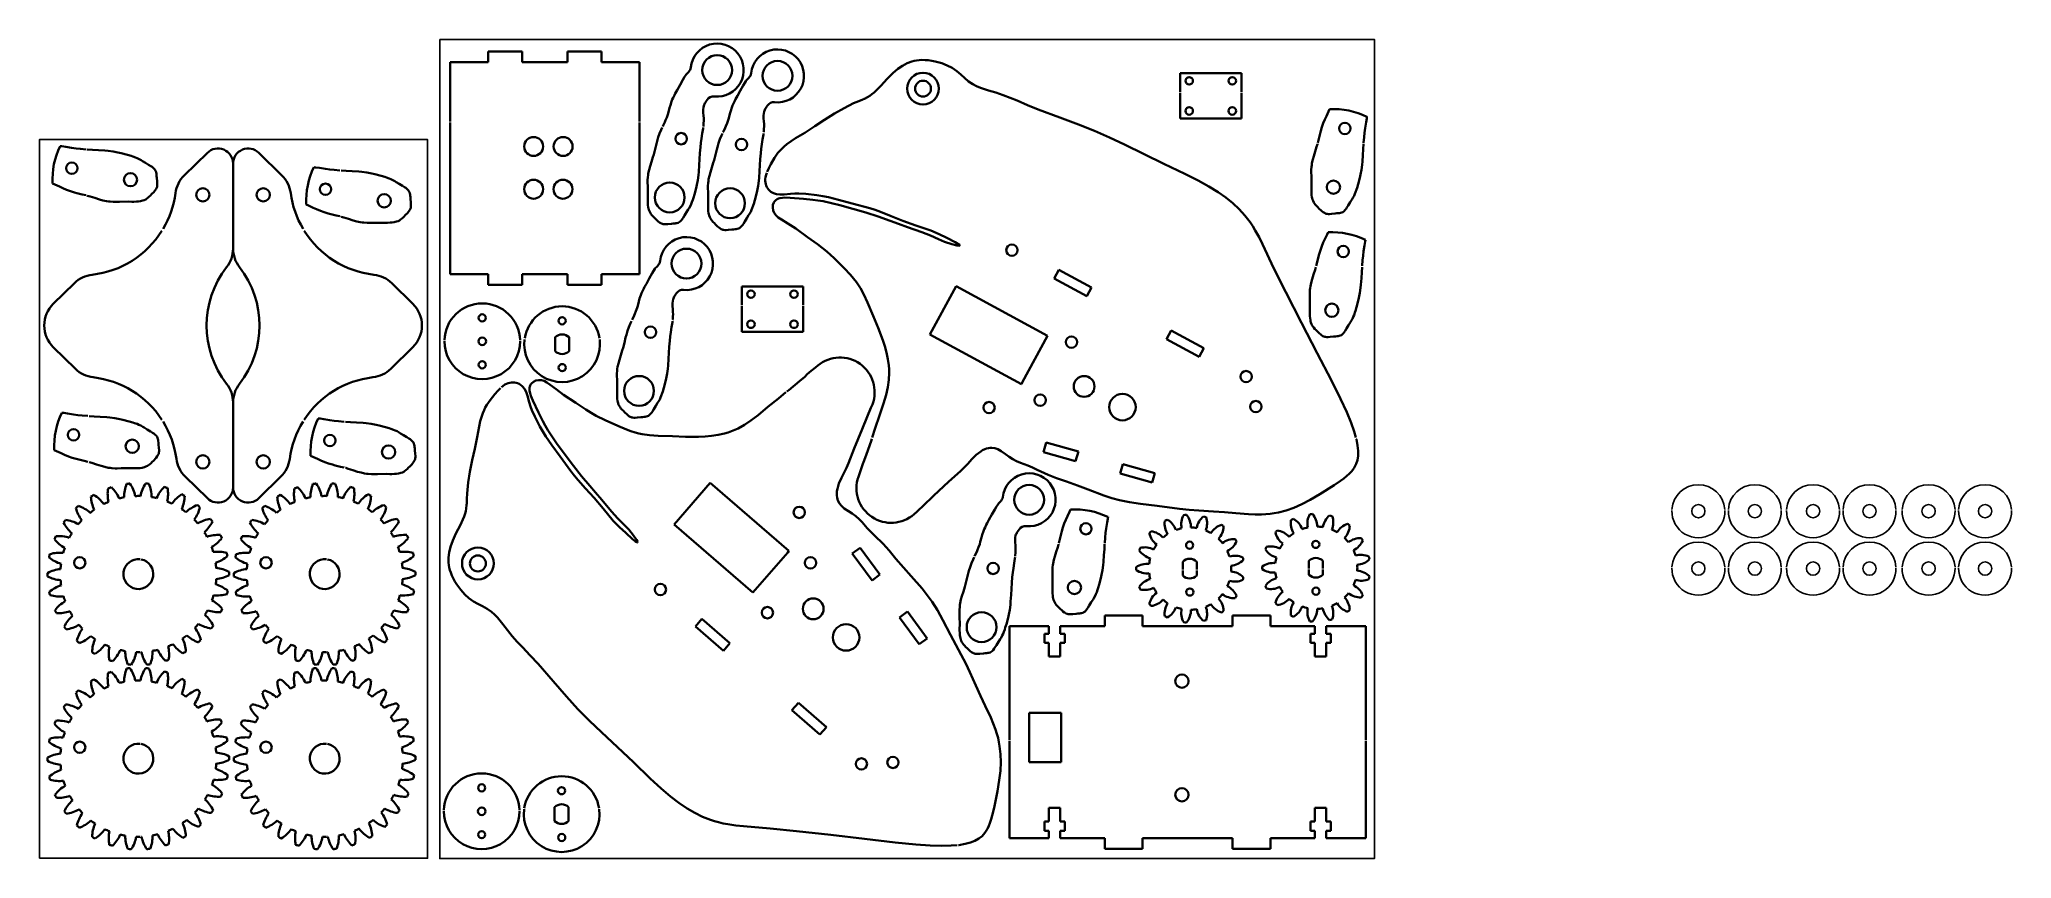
# Model space of a CAD drawing. Extents: x -539 to -18, y 355 to 571.
import ezdxf

# ---------------------------------------------------------------- set-up
doc = ezdxf.new("R2010")
doc.units = 0

msp = doc.modelspace()

# ---------------------------------------------------------------- linework, layer by layer
at = {"color": 7, "lineweight": 35, "ltscale": 0.225}
for p, q in [((-420.51, 568.22), (-411.51, 568.22)), ((-390.51, 568.22), (-399.51, 568.22)), ((-420.51, 506.62), (-411.51, 506.62)), ((-390.51, 506.62), (-399.51, 506.62))]:
    msp.add_line(p, q, dxfattribs=at)
at = {"color": 7, "lineweight": 35, "ltscale": 0.07}
for p, q in [((-420.51, 565.42), (-420.51, 568.22)), ((-411.51, 568.22), (-411.51, 565.42)), ((-399.51, 568.22), (-399.51, 565.42)), ((-390.51, 565.42), (-390.51, 568.22)), ((-420.51, 509.42), (-420.51, 506.62)), ((-411.51, 506.62), (-411.51, 509.42)), ((-399.51, 506.62), (-399.51, 509.42)), ((-390.51, 509.42), (-390.51, 506.62)), ((-257.54, 419.28), (-257.54, 416.48)), ((-247.54, 416.48), (-247.54, 419.28)), ((-223.78, 416.48), (-223.78, 419.28)), ((-213.78, 419.28), (-213.78, 416.48)), ((-257.54, 357.68), (-257.54, 360.48)), ((-247.54, 360.48), (-247.54, 357.68)), ((-223.78, 360.48), (-223.78, 357.68)), ((-213.78, 357.68), (-213.78, 360.48))]:
    msp.add_line(p, q, dxfattribs=at)
at = {"color": 7, "lineweight": 35, "ltscale": 0.25}
for p, q in [((-430.51, 565.42), (-420.51, 565.42)), ((-390.51, 565.42), (-380.51, 565.42)), ((-420.51, 509.42), (-430.51, 509.42)), ((-380.51, 509.42), (-390.51, 509.42)), ((-247.54, 419.28), (-257.54, 419.28)), ((-223.78, 419.28), (-213.78, 419.28)), ((-247.54, 357.68), (-257.54, 357.68)), ((-223.78, 357.68), (-213.78, 357.68))]:
    msp.add_line(p, q, dxfattribs=at)
at = {"color": 7, "lineweight": 35}
for p, q in [((-430.51, 549.73), (-430.51, 565.42)), ((-380.51, 565.42), (-380.51, 549.73)), ((-430.51, 509.42), (-430.51, 549.43)), ((-380.51, 549.43), (-380.51, 509.42)), ((-487.87, 516.18), (-487.87, 538.59)), ((-487.87, 516.18), (-487.87, 538.59)), ((-272.64, 493.17), (-296.82, 506.27)), ((-303.76, 493.47), (-279.58, 480.36)), ((-487.87, 453.11), (-487.87, 475.53)), ((-361.82, 454.33), (-341, 436.36)), ((-350.52, 425.34), (-371.33, 443.3)), ((-282.73, 416.48), (-282.73, 386.42)), ((-223.78, 416.48), (-247.54, 416.48)), ((-188.58, 386.42), (-188.58, 416.48)), ((-282.73, 386.12), (-282.73, 360.48)), ((-188.58, 360.48), (-188.58, 386.12)), ((-223.78, 360.48), (-247.54, 360.48))]:
    msp.add_line(p, q, dxfattribs=at)
at = {"color": 7, "lineweight": 35, "ltscale": 0.3}
for p, q in [((-411.51, 565.42), (-399.51, 565.42)), ((-237.64, 557.55), (-237.64, 562.48)), ((-221.46, 562.48), (-221.46, 557.55)), ((-237.64, 550.48), (-237.64, 557.25)), ((-221.46, 557.25), (-221.46, 550.48)), ((-399.51, 509.42), (-411.51, 509.42)), ((-353.44, 501.24), (-353.44, 506.17)), ((-337.25, 506.17), (-337.25, 501.24)), ((-353.44, 494.17), (-353.44, 500.94)), ((-337.25, 500.94), (-337.25, 494.17))]:
    msp.add_line(p, q, dxfattribs=at)
at = {"color": 7, "lineweight": 35, "ltscale": 0.043979}
for p, q in [((-312.23, 563.58), (-313.58, 562.45)), ((-430.38, 437.42), (-429.8, 439.08))]:
    msp.add_line(p, q, dxfattribs=at)
at = {"color": 7, "lineweight": 35, "ltscale": 0.037758}
for p, q in [((-310.98, 564.43), (-312.23, 563.58)), ((-430.74, 435.96), (-430.38, 437.42))]:
    msp.add_line(p, q, dxfattribs=at)
at = {"color": 7, "lineweight": 35, "ltscale": 0.03418}
for p, q in [((-309.78, 565.08), (-310.98, 564.43)), ((-430.92, 434.6), (-430.74, 435.96))]:
    msp.add_line(p, q, dxfattribs=at)
at = {"color": 7, "lineweight": 35, "ltscale": 0.032798}
for p, q in [((-308.55, 565.54), (-309.78, 565.08)), ((-430.92, 433.29), (-430.92, 434.6))]:
    msp.add_line(p, q, dxfattribs=at)
at = {"color": 7, "lineweight": 35, "ltscale": 0.01653}
for p, q in [((-307.91, 565.71), (-308.55, 565.54)), ((-430.85, 432.63), (-430.92, 433.29))]:
    msp.add_line(p, q, dxfattribs=at)
at = {"color": 7, "lineweight": 35, "ltscale": 0.016531}
for p, q in [((-307.26, 565.84), (-307.91, 565.71)), ((-430.74, 431.98), (-430.85, 432.63))]:
    msp.add_line(p, q, dxfattribs=at)
at = {"color": 7, "lineweight": 35, "ltscale": 0.017631}
for p, q in [((-306.56, 565.92), (-307.26, 565.84)), ((-430.57, 431.3), (-430.74, 431.98))]:
    msp.add_line(p, q, dxfattribs=at)
at = {"color": 7, "lineweight": 35, "ltscale": 0.017624}
for p, q in [((-305.86, 565.96), (-306.56, 565.92)), ((-430.35, 430.62), (-430.57, 431.3))]:
    msp.add_line(p, q, dxfattribs=at)
at = {"color": 7, "lineweight": 35, "ltscale": 0.020476}
for p, q in [((-305.04, 565.94), (-305.86, 565.96)), ((-430.05, 429.86), (-430.35, 430.62))]:
    msp.add_line(p, q, dxfattribs=at)
at = {"color": 7, "lineweight": 35, "ltscale": 0.020487}
for p, q in [((-304.22, 565.87), (-305.04, 565.94)), ((-429.7, 429.12), (-430.05, 429.86))]:
    msp.add_line(p, q, dxfattribs=at)
at = {"color": 7, "lineweight": 35, "ltscale": 0.023728}
for p, q in [((-303.28, 565.74), (-304.22, 565.87)), ((-429.24, 428.29), (-429.7, 429.12))]:
    msp.add_line(p, q, dxfattribs=at)
at = {"color": 7, "lineweight": 35, "ltscale": 0.023719}
for p, q in [((-302.35, 565.56), (-303.28, 565.74)), ((-428.74, 427.49), (-429.24, 428.29))]:
    msp.add_line(p, q, dxfattribs=at)
at = {"color": 7, "lineweight": 35, "ltscale": 0.044475}
for p, q in [((-300.64, 565.09), (-302.35, 565.56)), ((-427.69, 426.05), (-428.74, 427.49))]:
    msp.add_line(p, q, dxfattribs=at)
at = {"color": 7, "lineweight": 35, "ltscale": 0.039448}
for p, q in [((-299.16, 564.53), (-300.64, 565.09)), ((-426.65, 424.87), (-427.69, 426.05))]:
    msp.add_line(p, q, dxfattribs=at)
at = {"color": 7, "lineweight": 35, "ltscale": 0.036401}
for p, q in [((-297.86, 563.87), (-299.16, 564.53)), ((-425.57, 423.89), (-426.65, 424.87))]:
    msp.add_line(p, q, dxfattribs=at)
at = {"color": 7, "lineweight": 35, "ltscale": 0.019035}
for p, q in [((-297.22, 563.46), (-297.86, 563.87)), ((-424.96, 423.43), (-425.57, 423.89))]:
    msp.add_line(p, q, dxfattribs=at)
at = {"color": 7, "lineweight": 35, "ltscale": 0.019042}
for p, q in [((-296.6, 563.02), (-297.22, 563.46)), ((-424.33, 423.01), (-424.96, 423.43))]:
    msp.add_line(p, q, dxfattribs=at)
at = {"color": 7, "lineweight": 35, "ltscale": 0.032987}
for p, q in [((-295.6, 562.16), (-296.6, 563.02)), ((-423.17, 422.37), (-424.33, 423.01))]:
    msp.add_line(p, q, dxfattribs=at)
at = {"color": 7, "lineweight": 35, "ltscale": 0.020286}
for p, q in [((-317.86, 557.95), (-318.45, 557.4)), ((-427.12, 444.68), (-426.81, 445.43))]:
    msp.add_line(p, q, dxfattribs=at)
at = {"color": 7, "lineweight": 35, "ltscale": 0.040666}
for p, q in [((-316.73, 559.13), (-317.86, 557.95)), ((-427.82, 443.21), (-427.12, 444.68))]:
    msp.add_line(p, q, dxfattribs=at)
at = {"color": 7, "lineweight": 35, "ltscale": 0.063506}
for p, q in [((-315.03, 561.01), (-316.73, 559.13)), ((-428.98, 440.95), (-427.82, 443.21))]:
    msp.add_line(p, q, dxfattribs=at)
at = {"color": 7, "lineweight": 35, "ltscale": 0.051022}
for p, q in [((-313.58, 562.45), (-315.03, 561.01)), ((-429.8, 439.08), (-428.98, 440.95))]:
    msp.add_line(p, q, dxfattribs=at)
at = {"color": 7, "lineweight": 35, "ltscale": 0.032915}
for p, q in [((-294.63, 561.27), (-295.6, 562.16)), ((-421.99, 421.79), (-423.17, 422.37))]:
    msp.add_line(p, q, dxfattribs=at)
at = {"color": 7, "lineweight": 35, "ltscale": 0.03696}
for p, q in [((-293.51, 560.3), (-294.63, 561.27)), ((-420.69, 421.08), (-421.99, 421.79))]:
    msp.add_line(p, q, dxfattribs=at)
at = {"color": 7, "lineweight": 35, "ltscale": 0.034325}
for p, q in [((-292.37, 559.53), (-293.51, 560.3)), ((-419.57, 420.29), (-420.69, 421.08))]:
    msp.add_line(p, q, dxfattribs=at)
at = {"color": 7, "lineweight": 35, "ltscale": 0.026942}
for p, q in [((-291.42, 559.03), (-292.37, 559.53)), ((-418.76, 419.57), (-419.57, 420.29))]:
    msp.add_line(p, q, dxfattribs=at)
at = {"color": 7, "lineweight": 35, "ltscale": 0.02734}
for p, q in [((-290.41, 558.61), (-291.42, 559.03)), ((-418.01, 418.78), (-418.76, 419.57))]:
    msp.add_line(p, q, dxfattribs=at)
at = {"color": 7, "lineweight": 35, "ltscale": 0.055644}
for p, q in [((-288.29, 557.92), (-290.41, 558.61)), ((-416.62, 417.04), (-418.01, 418.78))]:
    msp.add_line(p, q, dxfattribs=at)
at = {"color": 7, "lineweight": 35, "ltscale": 0.051617}
for p, q in [((-286.31, 557.34), (-288.29, 557.92)), ((-415.37, 415.4), (-416.62, 417.04))]:
    msp.add_line(p, q, dxfattribs=at)
at = {"color": 7, "lineweight": 35, "ltscale": 0.404613}
for p, q in [((-237.64, 562.48), (-221.46, 562.48)), ((-221.46, 550.48), (-237.64, 550.48)), ((-353.44, 506.17), (-337.25, 506.17)), ((-337.25, 494.17), (-353.44, 494.17))]:
    msp.add_line(p, q, dxfattribs=at)
at = {"color": 7, "lineweight": 35, "ltscale": 0.071192}
for p, q in [((-326.44, 553.26), (-328.92, 551.85)), ((-425.77, 454.37), (-425.32, 457.19))]:
    msp.add_line(p, q, dxfattribs=at)
at = {"color": 7, "lineweight": 35, "ltscale": 0.070941}
for p, q in [((-323.9, 554.51), (-326.44, 553.26)), ((-426.03, 451.55), (-425.77, 454.37))]:
    msp.add_line(p, q, dxfattribs=at)
at = {"color": 7, "lineweight": 35, "ltscale": 0.036639}
for p, q in [((-322.55, 555.09), (-323.9, 554.51)), ((-426.1, 450.09), (-426.03, 451.55))]:
    msp.add_line(p, q, dxfattribs=at)
at = {"color": 7, "lineweight": 35, "ltscale": 0.029482}
for p, q in [((-321.46, 555.53), (-322.55, 555.09)), ((-426.12, 448.91), (-426.1, 450.09))]:
    msp.add_line(p, q, dxfattribs=at)
at = {"color": 7, "lineweight": 35, "ltscale": 0.022426}
for p, q in [((-320.24, 556.13), (-321.04, 555.74)), ((-426.26, 447.55), (-426.18, 448.44))]:
    msp.add_line(p, q, dxfattribs=at)
at = {"color": 7, "lineweight": 35, "ltscale": 0.017335}
for p, q in [((-319.64, 556.49), (-320.24, 556.13)), ((-426.38, 446.87), (-426.26, 447.55))]:
    msp.add_line(p, q, dxfattribs=at)
at = {"color": 7, "lineweight": 35, "ltscale": 0.017305}
for p, q in [((-319.08, 556.89), (-319.64, 556.49)), ((-426.55, 446.2), (-426.38, 446.87))]:
    msp.add_line(p, q, dxfattribs=at)
at = {"color": 7, "lineweight": 35, "ltscale": 0.020209}
for p, q in [((-318.45, 557.4), (-319.08, 556.89)), ((-426.81, 445.43), (-426.55, 446.2))]:
    msp.add_line(p, q, dxfattribs=at)
at = {"color": 7, "lineweight": 35, "ltscale": 0.050627}
for p, q in [((-284.39, 556.7), (-286.31, 557.34)), ((-414.09, 413.83), (-415.37, 415.4))]:
    msp.add_line(p, q, dxfattribs=at)
at = {"color": 7, "lineweight": 35, "ltscale": 0.049798}
for p, q in [((-282.53, 555.98), (-284.39, 556.7)), ((-412.77, 412.34), (-414.09, 413.83))]:
    msp.add_line(p, q, dxfattribs=at)
at = {"color": 7, "lineweight": 35, "ltscale": 0.04956}
for p, q in [((-280.7, 555.22), (-282.53, 555.98)), ((-411.4, 410.9), (-412.77, 412.34))]:
    msp.add_line(p, q, dxfattribs=at)
at = {"color": 7, "lineweight": 35, "ltscale": 0.074878}
for p, q in [((-277.95, 554.05), (-280.7, 555.22)), ((-409.33, 408.74), (-411.4, 410.9))]:
    msp.add_line(p, q, dxfattribs=at)
at = {"color": 7, "lineweight": 35, "ltscale": 0.075756}
for p, q in [((-275.14, 552.92), (-277.95, 554.05)), ((-407.28, 406.51), (-409.33, 408.74))]:
    msp.add_line(p, q, dxfattribs=at)
at = {"color": 7, "lineweight": 35, "ltscale": 0.1522}
for p, q in [((-269.43, 550.8), (-275.14, 552.92)), ((-403.27, 401.92), (-407.28, 406.51))]:
    msp.add_line(p, q, dxfattribs=at)
at = {"color": 7, "lineweight": 35, "ltscale": 0.078866}
for p, q in [((-334.17, 548.44), (-336.84, 546.76)), ((-424, 463.3), (-423.37, 466.39))]:
    msp.add_line(p, q, dxfattribs=at)
at = {"color": 7, "lineweight": 35, "ltscale": 0.076604}
for p, q in [((-331.61, 550.13), (-334.17, 548.44)), ((-424.67, 460.31), (-424, 463.3))]:
    msp.add_line(p, q, dxfattribs=at)
at = {"color": 7, "lineweight": 35, "ltscale": 0.079854}
for p, q in [((-328.92, 551.85), (-331.61, 550.13)), ((-425.32, 457.19), (-424.67, 460.31))]:
    msp.add_line(p, q, dxfattribs=at)
at = {"color": 7, "lineweight": 35, "ltscale": 0.132513}
for p, q in [((-264.46, 548.96), (-269.43, 550.8)), ((-399.8, 397.92), (-403.27, 401.92))]:
    msp.add_line(p, q, dxfattribs=at)
at = {"color": 7, "lineweight": 35, "ltscale": 0.113049}
for p, q in [((-260.26, 547.28), (-264.46, 548.96)), ((-396.74, 394.59), (-399.8, 397.92))]:
    msp.add_line(p, q, dxfattribs=at)
at = {"color": 7, "lineweight": 35, "ltscale": 0.108846}
for p, q in [((-256.28, 545.51), (-260.26, 547.28)), ((-393.67, 391.5), (-396.74, 394.59))]:
    msp.add_line(p, q, dxfattribs=at)
at = {"color": 7, "lineweight": 35, "ltscale": 0.018917}
for p, q in [((-343.4, 541.98), (-343.89, 541.4)), ((-421.22, 474.23), (-420.85, 474.89))]:
    msp.add_line(p, q, dxfattribs=at)
at = {"color": 7, "lineweight": 35, "ltscale": 0.018978}
for p, q in [((-342.88, 542.53), (-343.4, 541.98)), ((-421.55, 473.54), (-421.22, 474.23))]:
    msp.add_line(p, q, dxfattribs=at)
at = {"color": 7, "lineweight": 35, "ltscale": 0.021666}
for p, q in [((-342.25, 543.12), (-342.88, 542.53)), ((-421.88, 472.74), (-421.55, 473.54))]:
    msp.add_line(p, q, dxfattribs=at)
at = {"color": 7, "lineweight": 35, "ltscale": 0.021994}
for p, q in [((-341.57, 543.69), (-342.25, 543.12)), ((-422.17, 471.91), (-421.88, 472.74))]:
    msp.add_line(p, q, dxfattribs=at)
at = {"color": 7, "lineweight": 35, "ltscale": 0.034683}
for p, q in [((-340.45, 544.5), (-341.57, 543.69)), ((-422.54, 470.57), (-422.17, 471.91))]:
    msp.add_line(p, q, dxfattribs=at)
at = {"color": 7, "lineweight": 35, "ltscale": 0.03536}
for p, q in [((-339.27, 545.27), (-340.45, 544.5)), ((-422.84, 469.19), (-422.54, 470.57))]:
    msp.add_line(p, q, dxfattribs=at)
at = {"color": 7, "lineweight": 35, "ltscale": 0.071169}
for p, q in [((-336.84, 546.76), (-339.27, 545.27)), ((-423.37, 466.39), (-422.84, 469.19))]:
    msp.add_line(p, q, dxfattribs=at)
at = {"color": 7, "lineweight": 35, "ltscale": 0.10937}
for p, q in [((-252.34, 543.62), (-256.28, 545.51)), ((-390.51, 388.48), (-393.67, 391.5))]:
    msp.add_line(p, q, dxfattribs=at)
at = {"color": 7, "lineweight": 35, "ltscale": 0.144489}
for p, q in [((-247.15, 541.07), (-252.34, 543.62)), ((-386.29, 384.53), (-390.51, 388.48))]:
    msp.add_line(p, q, dxfattribs=at)
at = {"color": 7, "lineweight": 35, "ltscale": 0.213482}
for p, q in [((-500.77, 535.47), (-494.67, 541.45)), ((-474.97, 535.47), (-481.07, 541.45))]:
    msp.add_line(p, q, dxfattribs=at)
at = {"color": 7, "lineweight": 35, "ltscale": 0.029598}
for p, q in [((-346.33, 537.37), (-346.75, 536.42)), ((-417.95, 478.6), (-417.2, 479.33))]:
    msp.add_line(p, q, dxfattribs=at)
at = {"color": 7, "lineweight": 35, "ltscale": 0.029417}
for p, q in [((-345.79, 538.41), (-346.33, 537.37)), ((-418.73, 477.72), (-417.95, 478.6))]:
    msp.add_line(p, q, dxfattribs=at)
at = {"color": 7, "lineweight": 35, "ltscale": 0.049208}
for p, q in [((-344.8, 540.11), (-345.79, 538.41)), ((-419.97, 476.19), (-418.73, 477.72))]:
    msp.add_line(p, q, dxfattribs=at)
at = {"color": 7, "lineweight": 35, "ltscale": 0.039386}
for p, q in [((-343.89, 541.4), (-344.8, 540.11)), ((-420.85, 474.89), (-419.97, 476.19))]:
    msp.add_line(p, q, dxfattribs=at)
at = {"color": 7, "lineweight": 35, "ltscale": 0.144118}
for p, q in [((-241.96, 538.57), (-247.15, 541.07)), ((-382.11, 380.56), (-386.29, 384.53))]:
    msp.add_line(p, q, dxfattribs=at)
at = {"color": 7, "lineweight": 35, "ltscale": 0.153781}
for p, q in [((-236.4, 535.93), (-241.96, 538.57)), ((-377.67, 376.3), (-382.11, 380.56))]:
    msp.add_line(p, q, dxfattribs=at)
at = {"color": 7, "lineweight": 35, "ltscale": 0.01211}
for p, q in [((-347.24, 534.5), (-347.25, 534.02)), ((-415.59, 480.47), (-415.14, 480.65))]:
    msp.add_line(p, q, dxfattribs=at)
at = {"color": 7, "lineweight": 35, "ltscale": 0.010674}
for p, q in [((-347.25, 534.02), (-347.21, 533.59)), ((-415.14, 480.65), (-414.73, 480.76))]:
    msp.add_line(p, q, dxfattribs=at)
at = {"color": 7, "lineweight": 35, "ltscale": 0.012165}
for p, q in [((-347.18, 534.99), (-347.24, 534.5)), ((-416.02, 480.24), (-415.59, 480.47))]:
    msp.add_line(p, q, dxfattribs=at)
at = {"color": 7, "lineweight": 35, "ltscale": 0.010719}
for p, q in [((-347.21, 533.59), (-347.13, 533.17)), ((-414.73, 480.76), (-414.31, 480.83))]:
    msp.add_line(p, q, dxfattribs=at)
at = {"color": 7, "lineweight": 35, "ltscale": 0.016798}
for p, q in [((-347.03, 535.64), (-347.18, 534.99)), ((-416.58, 479.86), (-416.02, 480.24))]:
    msp.add_line(p, q, dxfattribs=at)
at = {"color": 7, "lineweight": 35, "ltscale": 0.010293}
for p, q in [((-347.13, 533.17), (-347, 532.78)), ((-414.31, 480.83), (-413.9, 480.84))]:
    msp.add_line(p, q, dxfattribs=at)
at = {"color": 7, "lineweight": 35, "ltscale": 0.016994}
for p, q in [((-346.86, 536.12), (-347.03, 535.64)), ((-416.96, 479.54), (-416.58, 479.86))]:
    msp.add_line(p, q, dxfattribs=at)
at = {"color": 7, "lineweight": 35, "ltscale": 0.010348}
for p, q in [((-347, 532.78), (-346.82, 532.41)), ((-413.9, 480.84), (-413.48, 480.82))]:
    msp.add_line(p, q, dxfattribs=at)
at = {"color": 7, "lineweight": 35, "ltscale": 0.010265}
for p, q in [((-346.82, 532.41), (-346.61, 532.06)), ((-413.48, 480.82), (-413.08, 480.74))]:
    msp.add_line(p, q, dxfattribs=at)
at = {"color": 7, "lineweight": 35, "ltscale": 0.010247}
for p, q in [((-346.61, 532.06), (-346.36, 531.73)), ((-413.08, 480.74), (-412.69, 480.63))]:
    msp.add_line(p, q, dxfattribs=at)
at = {"color": 7, "lineweight": 35, "ltscale": 0.010102}
for p, q in [((-346.36, 531.73), (-346.08, 531.44)), ((-412.69, 480.63), (-412.31, 480.47))]:
    msp.add_line(p, q, dxfattribs=at)
at = {"color": 7, "lineweight": 35, "ltscale": 0.099512}
for p, q in [((-232.84, 534.14), (-236.4, 535.93)), ((-374.75, 373.6), (-377.67, 376.3))]:
    msp.add_line(p, q, dxfattribs=at)
at = {"color": 7, "lineweight": 35, "ltscale": 0.080516}
for p, q in [((-230.02, 532.59), (-232.84, 534.14)), ((-372.29, 371.51), (-374.75, 373.6))]:
    msp.add_line(p, q, dxfattribs=at)
at = {"color": 7, "lineweight": 35, "ltscale": 0.070504}
for p, q in [((-227.62, 531.1), (-230.02, 532.59)), ((-370.06, 369.8), (-372.29, 371.51))]:
    msp.add_line(p, q, dxfattribs=at)
at = {"color": 7, "lineweight": 35, "ltscale": 0.010024}
for p, q in [((-346.08, 531.44), (-345.78, 531.18)), ((-412.31, 480.47), (-411.97, 480.27))]:
    msp.add_line(p, q, dxfattribs=at)
at = {"color": 7, "lineweight": 35, "ltscale": 0.019711}
for p, q in [((-345.78, 531.18), (-345.09, 530.79)), ((-411.97, 480.27), (-411.36, 479.77))]:
    msp.add_line(p, q, dxfattribs=at)
at = {"color": 7, "lineweight": 35, "ltscale": 0.017735}
for p, q in [((-345.22, 527.68), (-345.28, 526.97)), ((-408.5, 480.99), (-407.85, 481.3))]:
    msp.add_line(p, q, dxfattribs=at)
at = {"color": 7, "lineweight": 35, "ltscale": 0.018533}
for p, q in [((-345.28, 526.97), (-345.16, 526.24)), ((-407.85, 481.3), (-407.13, 481.45))]:
    msp.add_line(p, q, dxfattribs=at)
at = {"color": 7, "lineweight": 35, "ltscale": 0.016363}
for p, q in [((-345.01, 528.3), (-345.22, 527.68)), ((-409, 480.57), (-408.5, 480.99))]:
    msp.add_line(p, q, dxfattribs=at)
at = {"color": 7, "lineweight": 35, "ltscale": 0.020321}
for p, q in [((-345.09, 530.79), (-344.32, 530.55)), ((-411.36, 479.77), (-410.85, 479.13))]:
    msp.add_line(p, q, dxfattribs=at)
at = {"color": 7, "lineweight": 35, "ltscale": 0.007849}
for p, q in [((-344.85, 528.57), (-345.01, 528.3)), ((-409.19, 480.33), (-409, 480.57))]:
    msp.add_line(p, q, dxfattribs=at)
at = {"color": 7, "lineweight": 35, "ltscale": 0.007746}
for p, q in [((-344.65, 528.81), (-344.85, 528.57)), ((-409.35, 480.06), (-409.19, 480.33))]:
    msp.add_line(p, q, dxfattribs=at)
at = {"color": 7, "lineweight": 35, "ltscale": 0.008148}
for p, q in [((-344.41, 529.03), (-344.65, 528.81)), ((-409.46, 479.75), (-409.35, 480.06))]:
    msp.add_line(p, q, dxfattribs=at)
at = {"color": 7, "lineweight": 35, "ltscale": 0.008231}
for p, q in [((-344.13, 529.21), (-344.41, 529.03)), ((-409.54, 479.43), (-409.46, 479.75))]:
    msp.add_line(p, q, dxfattribs=at)
at = {"color": 7, "lineweight": 35, "ltscale": 0.022649}
for p, q in [((-344.32, 530.55), (-343.42, 530.44)), ((-410.85, 479.13), (-410.44, 478.32))]:
    msp.add_line(p, q, dxfattribs=at)
at = {"color": 7, "lineweight": 35, "ltscale": 0.009749}
for p, q in [((-343.78, 529.37), (-344.13, 529.21)), ((-409.57, 479.04), (-409.54, 479.43))]:
    msp.add_line(p, q, dxfattribs=at)
at = {"color": 7, "lineweight": 35, "ltscale": 0.010067}
for p, q in [((-343.4, 529.49), (-343.78, 529.37)), ((-409.54, 478.64), (-409.57, 479.04))]:
    msp.add_line(p, q, dxfattribs=at)
at = {"color": 7, "lineweight": 35, "ltscale": 0.027925}
for p, q in [((-343.42, 530.44), (-342.3, 530.48)), ((-410.44, 478.32), (-410.08, 477.27))]:
    msp.add_line(p, q, dxfattribs=at)
at = {"color": 7, "lineweight": 35, "ltscale": 0.016749}
for p, q in [((-342.73, 529.6), (-343.4, 529.49)), ((-409.41, 477.99), (-409.54, 478.64))]:
    msp.add_line(p, q, dxfattribs=at)
at = {"color": 7, "lineweight": 35, "ltscale": 0.017357}
for p, q in [((-342.04, 529.63), (-342.73, 529.6)), ((-409.19, 477.33), (-409.41, 477.99))]:
    msp.add_line(p, q, dxfattribs=at)
at = {"color": 7, "lineweight": 35, "ltscale": 0.043322}
for p, q in [((-342.3, 530.48), (-340.58, 530.65)), ((-410.08, 477.27), (-409.63, 475.59))]:
    msp.add_line(p, q, dxfattribs=at)
at = {"color": 7, "lineweight": 35, "ltscale": 0.034761}
for p, q in [((-340.65, 529.56), (-342.04, 529.63)), ((-408.63, 476.05), (-409.19, 477.33))]:
    msp.add_line(p, q, dxfattribs=at)
at = {"color": 7, "lineweight": 35, "ltscale": 0.086858}
for p, q in [((-337.19, 529.29), (-340.65, 529.56)), ((-407.15, 472.91), (-408.63, 476.05))]:
    msp.add_line(p, q, dxfattribs=at)
at = {"color": 7, "lineweight": 35, "ltscale": 0.028222}
for p, q in [((-340.58, 530.65), (-339.45, 530.73)), ((-409.63, 475.59), (-409.3, 474.51))]:
    msp.add_line(p, q, dxfattribs=at)
at = {"color": 7, "lineweight": 35, "ltscale": 0.02762}
for p, q in [((-339.45, 530.73), (-338.34, 530.73)), ((-409.3, 474.51), (-408.91, 473.48))]:
    msp.add_line(p, q, dxfattribs=at)
at = {"color": 7, "lineweight": 35, "ltscale": 0.046049}
for p, q in [((-338.34, 530.73), (-336.51, 530.61)), ((-408.91, 473.48), (-408.15, 471.8))]:
    msp.add_line(p, q, dxfattribs=at)
at = {"color": 7, "lineweight": 35, "ltscale": 0.063053}
for p, q in [((-334.68, 529.07), (-337.19, 529.29)), ((-406.06, 470.64), (-407.15, 472.91))]:
    msp.add_line(p, q, dxfattribs=at)
at = {"color": 7, "lineweight": 35, "ltscale": 0.072346}
for p, q in [((-336.51, 530.61), (-333.63, 530.27)), ((-408.15, 471.8), (-406.81, 469.23))]:
    msp.add_line(p, q, dxfattribs=at)
at = {"color": 7, "lineweight": 35, "ltscale": 0.033702}
for p, q in [((-333.34, 528.89), (-334.68, 529.07)), ((-405.42, 469.45), (-406.06, 470.64))]:
    msp.add_line(p, q, dxfattribs=at)
at = {"color": 7, "lineweight": 35, "ltscale": 0.039486}
for p, q in [((-333.63, 530.27), (-332.07, 530.03)), ((-406.81, 469.23), (-406.03, 467.86))]:
    msp.add_line(p, q, dxfattribs=at)
at = {"color": 7, "lineweight": 35, "ltscale": 0.034447}
for p, q in [((-331.98, 528.66), (-333.34, 528.89)), ((-404.72, 468.26), (-405.42, 469.45))]:
    msp.add_line(p, q, dxfattribs=at)
at = {"color": 7, "lineweight": 35, "ltscale": 0.039346}
for p, q in [((-332.07, 530.03), (-330.53, 529.72)), ((-406.03, 467.86), (-405.2, 466.53))]:
    msp.add_line(p, q, dxfattribs=at)
at = {"color": 7, "lineweight": 35, "ltscale": 0.057231}
for p, q in [((-329.74, 528.18), (-331.98, 528.66)), ((-403.48, 466.34), (-404.72, 468.26))]:
    msp.add_line(p, q, dxfattribs=at)
at = {"color": 7, "lineweight": 35, "ltscale": 0.068231}
for p, q in [((-330.53, 529.72), (-327.88, 529.07)), ((-405.2, 466.53), (-403.65, 464.28))]:
    msp.add_line(p, q, dxfattribs=at)
at = {"color": 7, "lineweight": 35, "ltscale": 0.055547}
for p, q in [((-327.59, 527.63), (-329.74, 528.18)), ((-402.2, 464.52), (-403.48, 466.34))]:
    msp.add_line(p, q, dxfattribs=at)
at = {"color": 7, "lineweight": 35, "ltscale": 0.094292}
for p, q in [((-327.88, 529.07), (-324.25, 528.05)), ((-403.65, 464.28), (-401.42, 461.24))]:
    msp.add_line(p, q, dxfattribs=at)
at = {"color": 7, "lineweight": 35, "ltscale": 0.178599}
for p, q in [((-320.72, 525.68), (-327.59, 527.63)), ((-397.94, 458.79), (-402.2, 464.52))]:
    msp.add_line(p, q, dxfattribs=at)
at = {"color": 7, "lineweight": 35, "ltscale": 0.119048}
for p, q in [((-324.25, 528.05), (-319.65, 526.81)), ((-401.42, 461.24), (-398.62, 457.39))]:
    msp.add_line(p, q, dxfattribs=at)
at = {"color": 7, "lineweight": 35, "ltscale": 0.038043}
for p, q in [((-319.65, 526.81), (-318.2, 526.35)), ((-398.62, 457.39), (-397.68, 456.19))]:
    msp.add_line(p, q, dxfattribs=at)
at = {"color": 7, "lineweight": 35, "ltscale": 0.038112}
for p, q in [((-318.2, 526.35), (-316.76, 525.85)), ((-397.68, 456.19), (-396.7, 455.02))]:
    msp.add_line(p, q, dxfattribs=at)
at = {"color": 7, "lineweight": 35, "ltscale": 0.064162}
for p, q in [((-225.53, 529.62), (-227.62, 531.1)), ((-367.93, 368.37), (-370.06, 369.8))]:
    msp.add_line(p, q, dxfattribs=at)
at = {"color": 7, "lineweight": 35, "ltscale": 0.05968}
for p, q in [((-223.68, 528.11), (-225.53, 529.62)), ((-365.86, 367.17), (-367.93, 368.37))]:
    msp.add_line(p, q, dxfattribs=at)
at = {"color": 7, "lineweight": 35, "ltscale": 0.056721}
for p, q in [((-222.03, 526.56), (-223.68, 528.11)), ((-363.82, 366.18), (-365.86, 367.17))]:
    msp.add_line(p, q, dxfattribs=at)
at = {"color": 7, "lineweight": 35, "ltscale": 0.055458}
for p, q in [((-220.54, 524.91), (-222.03, 526.56)), ((-361.76, 365.37), (-363.82, 366.18))]:
    msp.add_line(p, q, dxfattribs=at)
at = {"color": 7, "lineweight": 35, "ltscale": 0.01848}
for p, q in [((-345.16, 526.24), (-344.87, 525.56)), ((-407.13, 481.45), (-406.39, 481.42))]:
    msp.add_line(p, q, dxfattribs=at)
at = {"color": 7, "lineweight": 35, "ltscale": 0.018748}
for p, q in [((-344.87, 525.56), (-344.43, 524.96)), ((-406.39, 481.42), (-405.67, 481.22))]:
    msp.add_line(p, q, dxfattribs=at)
at = {"color": 7, "lineweight": 35, "ltscale": 0.020779}
for p, q in [((-344.43, 524.96), (-343.82, 524.4)), ((-405.67, 481.22), (-404.93, 480.84))]:
    msp.add_line(p, q, dxfattribs=at)
at = {"color": 7, "lineweight": 35, "ltscale": 0.026584}
for p, q in [((-343.82, 524.4), (-342.93, 523.81)), ((-404.93, 480.84), (-404.06, 480.22))]:
    msp.add_line(p, q, dxfattribs=at)
at = {"color": 7, "lineweight": 35, "ltscale": 0.049145}
for p, q in [((-342.93, 523.81), (-341.25, 522.79)), ((-404.06, 480.22), (-402.52, 479.01))]:
    msp.add_line(p, q, dxfattribs=at)
at = {"color": 7, "lineweight": 35, "ltscale": 0.061277}
for p, q in [((-341.25, 522.79), (-339.21, 521.43)), ((-402.52, 479.01), (-400.52, 477.58))]:
    msp.add_line(p, q, dxfattribs=at)
at = {"color": 7, "lineweight": 35, "ltscale": 0.097184}
for p, q in [((-339.21, 521.43), (-336.05, 519.17)), ((-400.52, 477.58), (-397.29, 475.42))]:
    msp.add_line(p, q, dxfattribs=at)
at = {"color": 7, "lineweight": 35, "ltscale": 0.087331}
for p, q in [((-317.39, 524.62), (-320.72, 525.68)), ((-395.78, 456.04), (-397.94, 458.79))]:
    msp.add_line(p, q, dxfattribs=at)
at = {"color": 7, "lineweight": 35, "ltscale": 0.083124}
for p, q in [((-314.27, 523.48), (-317.39, 524.62)), ((-393.6, 453.53), (-395.78, 456.04))]:
    msp.add_line(p, q, dxfattribs=at)
at = {"color": 7, "lineweight": 35, "ltscale": 0.074309}
for p, q in [((-316.76, 525.85), (-313.99, 524.76)), ((-396.7, 455.02), (-394.71, 452.82))]:
    msp.add_line(p, q, dxfattribs=at)
at = {"color": 7, "lineweight": 35, "ltscale": 0.058071}
for p, q in [((-312.09, 522.66), (-314.27, 523.48)), ((-392.07, 451.78), (-393.6, 453.53))]:
    msp.add_line(p, q, dxfattribs=at)
at = {"color": 7, "lineweight": 35, "ltscale": 0.083216}
for p, q in [((-313.99, 524.76), (-310.91, 523.52)), ((-394.71, 452.82), (-392.45, 450.37))]:
    msp.add_line(p, q, dxfattribs=at)
at = {"color": 7, "lineweight": 35, "ltscale": 0.064306}
for p, q in [((-309.67, 521.8), (-312.09, 522.66)), ((-390.41, 449.82), (-392.07, 451.78))]:
    msp.add_line(p, q, dxfattribs=at)
at = {"color": 7, "lineweight": 35, "ltscale": 0.092235}
for p, q in [((-310.91, 523.52), (-307.43, 522.28)), ((-392.45, 450.37), (-390.06, 447.56))]:
    msp.add_line(p, q, dxfattribs=at)
at = {"color": 7, "lineweight": 35, "ltscale": 0.100289}
for p, q in [((-305.87, 520.51), (-309.67, 521.8)), ((-387.85, 446.73), (-390.41, 449.82))]:
    msp.add_line(p, q, dxfattribs=at)
at = {"color": 7, "lineweight": 35, "ltscale": 0.104418}
for p, q in [((-307.43, 522.28), (-303.47, 520.94)), ((-390.06, 447.56), (-387.41, 444.33))]:
    msp.add_line(p, q, dxfattribs=at)
at = {"color": 7, "lineweight": 35, "ltscale": 0.028355}
for p, q in [((-219.83, 524.03), (-220.54, 524.91)), ((-360.68, 365.02), (-361.76, 365.37))]:
    msp.add_line(p, q, dxfattribs=at)
at = {"color": 7, "lineweight": 35, "ltscale": 0.028325}
for p, q in [((-219.16, 523.11), (-219.83, 524.03)), ((-359.59, 364.71), (-360.68, 365.02))]:
    msp.add_line(p, q, dxfattribs=at)
at = {"color": 7, "lineweight": 35, "ltscale": 0.031642}
for p, q in [((-218.45, 522.06), (-219.16, 523.11)), ((-358.35, 364.43), (-359.59, 364.71))]:
    msp.add_line(p, q, dxfattribs=at)
at = {"color": 7, "lineweight": 35, "ltscale": 0.031647}
for p, q in [((-217.79, 520.98), (-218.45, 522.06)), ((-357.11, 364.19), (-358.35, 364.43))]:
    msp.add_line(p, q, dxfattribs=at)
at = {"color": 7, "lineweight": 35, "ltscale": 0.079938}
for p, q in [((-336.05, 519.17), (-333.44, 517.32)), ((-397.29, 475.42), (-394.63, 473.64))]:
    msp.add_line(p, q, dxfattribs=at)
at = {"color": 7, "lineweight": 35, "ltscale": 0.039637}
for p, q in [((-333.44, 517.32), (-332.18, 516.36)), ((-394.63, 473.64), (-393.29, 472.8))]:
    msp.add_line(p, q, dxfattribs=at)
at = {"color": 7, "lineweight": 35, "ltscale": 0.039592}
for p, q in [((-332.18, 516.36), (-330.96, 515.35)), ((-393.29, 472.8), (-391.91, 472.02))]:
    msp.add_line(p, q, dxfattribs=at)
at = {"color": 7, "lineweight": 35, "ltscale": 0.06192}
for p, q in [((-303.55, 519.63), (-305.87, 520.51)), ((-386.21, 444.87), (-387.85, 446.73))]:
    msp.add_line(p, q, dxfattribs=at)
at = {"color": 7, "lineweight": 35, "ltscale": 0.058349}
for p, q in [((-301.44, 518.65), (-303.55, 519.63)), ((-384.54, 443.24), (-386.21, 444.87))]:
    msp.add_line(p, q, dxfattribs=at)
at = {"color": 7, "lineweight": 35, "ltscale": 0.059173}
for p, q in [((-303.47, 520.94), (-301.3, 520)), ((-387.41, 444.33), (-385.76, 442.64))]:
    msp.add_line(p, q, dxfattribs=at)
at = {"color": 7, "lineweight": 35, "ltscale": 0.04327}
for p, q in [((-299.85, 517.97), (-301.44, 518.65)), ((-383.34, 441.99), (-384.54, 443.24))]:
    msp.add_line(p, q, dxfattribs=at)
at = {"color": 7, "lineweight": 35, "ltscale": 0.056642}
for p, q in [((-301.3, 520), (-299.26, 519.01)), ((-385.76, 442.64), (-384.11, 441.08))]:
    msp.add_line(p, q, dxfattribs=at)
at = {"color": 7, "lineweight": 35, "ltscale": 0.050448}
for p, q in [((-297.93, 517.32), (-299.85, 517.97)), ((-382.06, 440.43), (-383.34, 441.99))]:
    msp.add_line(p, q, dxfattribs=at)
at = {"color": 7, "lineweight": 35, "ltscale": 0.060544}
for p, q in [((-299.26, 519.01), (-297.11, 517.9)), ((-384.11, 441.08), (-382.31, 439.46))]:
    msp.add_line(p, q, dxfattribs=at)
at = {"color": 7, "lineweight": 35, "ltscale": 0.034352}
for p, q in [((-296.6, 516.99), (-297.93, 517.32)), ((-381.28, 439.31), (-382.06, 440.43))]:
    msp.add_line(p, q, dxfattribs=at)
at = {"color": 7, "lineweight": 35, "ltscale": 0.022188}
for p, q in [((-297.11, 517.9), (-296.35, 517.45)), ((-382.31, 439.46), (-381.62, 438.91))]:
    msp.add_line(p, q, dxfattribs=at)
at = {"color": 7, "lineweight": 35, "ltscale": 0.014258}
for p, q in [((-296.03, 516.92), (-296.6, 516.99)), ((-381.01, 438.8), (-381.28, 439.31))]:
    msp.add_line(p, q, dxfattribs=at)
at = {"color": 7, "lineweight": 35, "ltscale": 0.013474}
for p, q in [((-296.35, 517.45), (-295.92, 517.11)), ((-381.62, 438.91), (-381.16, 438.63))]:
    msp.add_line(p, q, dxfattribs=at)
at = {"color": 7, "lineweight": 35, "ltscale": 0.003029}
for p, q in [((-295.91, 516.94), (-296.03, 516.92)), ((-380.99, 438.68), (-381.01, 438.8))]:
    msp.add_line(p, q, dxfattribs=at)
at = {"color": 7, "lineweight": 35, "ltscale": 0.001761}
for p, q in [((-295.92, 517.11), (-295.88, 517.06)), ((-381.16, 438.63), (-381.09, 438.61))]:
    msp.add_line(p, q, dxfattribs=at)
at = {"color": 7, "lineweight": 35, "ltscale": 0.000945}
for p, q in [((-295.88, 516.96), (-295.91, 516.94)), ((-381, 438.64), (-380.99, 438.68))]:
    msp.add_line(p, q, dxfattribs=at)
at = {"color": 7, "lineweight": 35, "ltscale": 0.001127}
for p, q in [((-295.88, 517.06), (-295.86, 517.02)), ((-381.09, 438.61), (-381.04, 438.61))]:
    msp.add_line(p, q, dxfattribs=at)
at = {"color": 7, "lineweight": 35, "ltscale": 0.000396}
for p, q in [((-295.87, 516.97), (-295.88, 516.96)), ((-381, 438.63), (-381, 438.64))]:
    msp.add_line(p, q, dxfattribs=at)
at = {"color": 7, "lineweight": 35, "ltscale": 0.000383}
for p, q in [((-295.86, 517), (-295.87, 516.98)), ((-381.03, 438.61), (-381.01, 438.62))]:
    msp.add_line(p, q, dxfattribs=at)
at = {"color": 7, "lineweight": 35, "ltscale": 0.000374}
for p, q in [((-295.87, 516.98), (-295.87, 516.97)), ((-381.01, 438.62), (-381, 438.63))]:
    msp.add_line(p, q, dxfattribs=at)
at = {"color": 7, "lineweight": 35, "ltscale": 0.000421}
for p, q in [((-295.86, 517.02), (-295.86, 517)), ((-381.04, 438.61), (-381.03, 438.61))]:
    msp.add_line(p, q, dxfattribs=at)
at = {"color": 7, "lineweight": 35, "ltscale": 0.052129}
for p, q in [((-216.78, 519.16), (-217.79, 520.98)), ((-355.05, 363.89), (-357.11, 364.19))]:
    msp.add_line(p, q, dxfattribs=at)
at = {"color": 7, "lineweight": 35, "ltscale": 0.052201}
for p, q in [((-215.85, 517.29), (-216.78, 519.16)), ((-352.97, 363.68), (-355.05, 363.89))]:
    msp.add_line(p, q, dxfattribs=at)
at = {"color": 7, "lineweight": 35, "ltscale": 0.175771}
for p, q in [((-212.84, 510.94), (-215.85, 517.29)), ((-345.96, 363.11), (-352.97, 363.68))]:
    msp.add_line(p, q, dxfattribs=at)
at = {"color": 7, "lineweight": 35, "ltscale": 0.064843}
for p, q in [((-330.96, 515.35), (-329.05, 513.59)), ((-391.91, 472.02), (-389.59, 470.86))]:
    msp.add_line(p, q, dxfattribs=at)
at = {"color": 7, "lineweight": 35, "ltscale": 0.09213}
for p, q in [((-329.05, 513.59), (-326.44, 510.99)), ((-389.59, 470.86), (-386.23, 469.34))]:
    msp.add_line(p, q, dxfattribs=at)
at = {"color": 7, "lineweight": 35, "ltscale": 0.062087}
for p, q in [((-326.44, 510.99), (-324.73, 509.19)), ((-386.23, 469.34), (-383.94, 468.38))]:
    msp.add_line(p, q, dxfattribs=at)
at = {"color": 7, "lineweight": 35, "ltscale": 0.175563}
for p, q in [((-209.67, 504.67), (-212.84, 510.94)), ((-338.98, 362.37), (-345.96, 363.11))]:
    msp.add_line(p, q, dxfattribs=at)
at = {"color": 7, "lineweight": 35, "ltscale": 0.195004}
for p, q in [((-535.38, 501.57), (-529.81, 507.03)), ((-440.36, 501.57), (-445.94, 507.03))]:
    msp.add_line(p, q, dxfattribs=at)
at = {"color": 7, "lineweight": 35, "ltscale": 0.03084}
for p, q in [((-324.73, 509.19), (-323.92, 508.26)), ((-383.94, 468.38), (-382.79, 467.95))]:
    msp.add_line(p, q, dxfattribs=at)
at = {"color": 7, "lineweight": 35, "ltscale": 0.030695}
for p, q in [((-323.92, 508.26), (-323.16, 507.29)), ((-382.79, 467.95), (-381.62, 467.58))]:
    msp.add_line(p, q, dxfattribs=at)
at = {"color": 7, "lineweight": 35, "ltscale": 0.024022}
for p, q in [((-323.16, 507.29), (-322.61, 506.51)), ((-381.62, 467.58), (-380.69, 467.34))]:
    msp.add_line(p, q, dxfattribs=at)
at = {"color": 7, "lineweight": 35, "ltscale": 0.02403}
for p, q in [((-322.61, 506.51), (-322.09, 505.7)), ((-380.69, 467.34), (-379.74, 467.15))]:
    msp.add_line(p, q, dxfattribs=at)
at = {"color": 7, "lineweight": 35, "ltscale": 0.047635}
for p, q in [((-322.09, 505.7), (-321.19, 504.02)), ((-379.74, 467.15), (-377.86, 466.89))]:
    msp.add_line(p, q, dxfattribs=at)
at = {"color": 7, "lineweight": 35, "ltscale": 0.364072}
for p, q in [((-296.82, 506.27), (-303.76, 493.47)), ((-371.33, 443.3), (-361.82, 454.33))]:
    msp.add_line(p, q, dxfattribs=at)
at = {"color": 7, "lineweight": 35, "ltscale": 0.065}
for p, q in [((-270.93, 508.25), (-269.69, 510.54)), ((-261.07, 505.89), (-262.3, 503.6)), ((-241.21, 492.23), (-239.98, 494.51)), ((-231.35, 489.86), (-232.59, 487.57)), ((-273.71, 462.46), (-273.01, 464.97)), ((-264.53, 462.58), (-265.24, 460.08)), ((-253.5, 456.77), (-252.79, 459.27)), ((-244.32, 456.89), (-245.03, 454.39)), ((-322.18, 437.2), (-324.27, 435.66)), ((-319.04, 428.58), (-316.95, 430.13)), ((-364.02, 418.39), (-365.72, 416.42)), ((-309.7, 420.32), (-311.79, 418.77)), ((-358.32, 410.01), (-356.61, 411.97)), ((-306.56, 411.69), (-304.47, 413.24)), ((-338.51, 396.28), (-340.21, 394.31)), ((-332.81, 387.89), (-331.1, 389.86))]:
    msp.add_line(p, q, dxfattribs=at)
at = {"color": 7, "lineweight": 35, "ltscale": 0.245}
for p, q in [((-262.3, 503.6), (-270.93, 508.25)), ((-269.69, 510.54), (-261.07, 505.89)), ((-232.59, 487.57), (-241.21, 492.23)), ((-239.98, 494.51), (-231.35, 489.86)), ((-356.61, 411.97), (-364.02, 418.39)), ((-365.72, 416.42), (-358.32, 410.01)), ((-331.1, 389.86), (-338.51, 396.28)), ((-340.21, 394.31), (-332.81, 387.89))]:
    msp.add_line(p, q, dxfattribs=at)
at = {"color": 7, "lineweight": 35, "ltscale": 0.05707}
for p, q in [((-321.19, 504.02), (-320.24, 501.94)), ((-377.86, 466.89), (-375.58, 466.74))]:
    msp.add_line(p, q, dxfattribs=at)
at = {"color": 7, "lineweight": 35, "ltscale": 0.094872}
for p, q in [((-320.24, 501.94), (-318.78, 498.44)), ((-375.58, 466.74), (-371.79, 466.61))]:
    msp.add_line(p, q, dxfattribs=at)
at = {"color": 7, "lineweight": 35, "ltscale": 0.226382}
for p, q in [((-205.59, 496.58), (-209.67, 504.67)), ((-329.97, 361.42), (-338.98, 362.37))]:
    msp.add_line(p, q, dxfattribs=at)
at = {"color": 7, "lineweight": 35, "ltscale": 0.086322}
for p, q in [((-318.78, 498.44), (-317.45, 495.25)), ((-371.79, 466.61), (-368.33, 466.51))]:
    msp.add_line(p, q, dxfattribs=at)
at = {"color": 7, "lineweight": 35, "ltscale": 0.086321}
for p, q in [((-317.45, 495.25), (-316.23, 492.03)), ((-368.33, 466.51), (-364.88, 466.5))]:
    msp.add_line(p, q, dxfattribs=at)
at = {"color": 7, "lineweight": 35, "ltscale": 0.225322}
for p, q in [((-201.44, 488.58), (-205.59, 496.58)), ((-321.02, 360.37), (-329.97, 361.42))]:
    msp.add_line(p, q, dxfattribs=at)
at = {"color": 7, "lineweight": 35, "ltscale": 0.204382}
for p, q in [((-535.38, 490.14), (-529.54, 484.42)), ((-440.36, 490.14), (-446.2, 484.42)), ((-500.51, 455.97), (-494.67, 450.25)), ((-475.23, 455.97), (-481.07, 450.25))]:
    msp.add_line(p, q, dxfattribs=at)
at = {"color": 7, "lineweight": 35, "ltscale": 0.091344}
for p, q in [((-402.77, 492.75), (-402.77, 489.1)), ((-399.07, 489.1), (-399.07, 492.75)), ((-236.95, 433.5), (-236.95, 431.48)), ((-233.25, 431.48), (-233.25, 433.5)), ((-203.62, 433.73), (-203.62, 431.7)), ((-199.92, 431.7), (-199.92, 433.73)), ((-236.95, 431.18), (-236.95, 429.85)), ((-233.25, 429.85), (-233.25, 431.18)), ((-203.62, 431.4), (-203.62, 430.07)), ((-199.92, 430.07), (-199.92, 431.4)), ((-402.9, 368.69), (-402.9, 365.03)), ((-399.2, 365.03), (-399.2, 368.69))]:
    msp.add_line(p, q, dxfattribs=at)
at = {"color": 7, "lineweight": 35, "ltscale": 0.04333}
for p, q in [((-316.23, 492.03), (-315.69, 490.38)), ((-364.88, 466.5), (-363.15, 466.58))]:
    msp.add_line(p, q, dxfattribs=at)
at = {"color": 7, "lineweight": 35, "ltscale": 0.043437}
for p, q in [((-315.69, 490.38), (-315.22, 488.7)), ((-363.15, 466.58), (-361.42, 466.74))]:
    msp.add_line(p, q, dxfattribs=at)
at = {"color": 7, "lineweight": 35, "ltscale": 0.351383}
for p, q in [((-279.34, 480.81), (-272.64, 493.17)), ((-341.33, 435.97), (-350.52, 425.34))]:
    msp.add_line(p, q, dxfattribs=at)
at = {"color": 7, "lineweight": 35, "ltscale": 0.036499}
for p, q in [((-333.98, 484.78), (-335.11, 483.85)), ((-322.38, 456.66), (-321.91, 458.04))]:
    msp.add_line(p, q, dxfattribs=at)
at = {"color": 7, "lineweight": 35, "ltscale": 0.019975}
for p, q in [((-333.37, 485.29), (-333.98, 484.78)), ((-322.64, 455.9), (-322.38, 456.66))]:
    msp.add_line(p, q, dxfattribs=at)
at = {"color": 7, "lineweight": 35, "ltscale": 0.043474}
for p, q in [((-315.22, 488.7), (-314.86, 487)), ((-361.42, 466.74), (-359.7, 467))]:
    msp.add_line(p, q, dxfattribs=at)
at = {"color": 7, "lineweight": 35, "ltscale": 0.043416}
for p, q in [((-314.86, 487), (-314.61, 485.28)), ((-359.7, 467), (-358.01, 467.38))]:
    msp.add_line(p, q, dxfattribs=at)
at = {"color": 7, "lineweight": 35, "ltscale": 0.024322}
for p, q in [((-314.61, 485.28), (-314.54, 484.31)), ((-358.01, 467.38), (-357.07, 467.65))]:
    msp.add_line(p, q, dxfattribs=at)
at = {"color": 7, "lineweight": 35, "ltscale": 0.204065}
for p, q in [((-197.67, 481.35), (-201.44, 488.58)), ((-312.92, 359.41), (-321.02, 360.37))]:
    msp.add_line(p, q, dxfattribs=at)
at = {"color": 7, "lineweight": 35, "ltscale": 0.091048}
for p, q in [((-341.01, 478.83), (-338.19, 481.13)), ((-319.3, 465.34), (-320.46, 461.88))]:
    msp.add_line(p, q, dxfattribs=at)
at = {"color": 7, "lineweight": 35, "ltscale": 0.045615}
for p, q in [((-338.19, 481.13), (-336.83, 482.34)), ((-320.46, 461.88), (-321.11, 460.18))]:
    msp.add_line(p, q, dxfattribs=at)
at = {"color": 7, "lineweight": 35, "ltscale": 0.023148}
for p, q in [((-336.83, 482.34), (-336.15, 482.98)), ((-321.11, 460.18), (-321.47, 459.32))]:
    msp.add_line(p, q, dxfattribs=at)
at = {"color": 7, "lineweight": 35, "ltscale": 0.034037}
for p, q in [((-335.11, 483.85), (-336.15, 482.98)), ((-321.91, 458.04), (-321.47, 459.32))]:
    msp.add_line(p, q, dxfattribs=at)
at = {"color": 7, "lineweight": 35, "ltscale": 0.051712}
for p, q in [((-314.85, 479.6), (-315.3, 477.58)), ((-352.77, 469.61), (-351.04, 470.75))]:
    msp.add_line(p, q, dxfattribs=at)
at = {"color": 7, "lineweight": 35, "ltscale": 0.047569}
for p, q in [((-314.59, 481.48), (-314.85, 479.6)), ((-354.44, 468.7), (-352.77, 469.61))]:
    msp.add_line(p, q, dxfattribs=at)
at = {"color": 7, "lineweight": 35, "ltscale": 0.04656}
for p, q in [((-314.51, 483.34), (-314.59, 481.48)), ((-356.15, 467.97), (-354.44, 468.7))]:
    msp.add_line(p, q, dxfattribs=at)
at = {"color": 7, "lineweight": 35, "ltscale": 0.024295}
for p, q in [((-314.54, 484.31), (-314.51, 483.34)), ((-357.07, 467.65), (-356.15, 467.97))]:
    msp.add_line(p, q, dxfattribs=at)
at = {"color": 7, "lineweight": 35, "ltscale": 0.012688}
for p, q in [((-279.58, 480.36), (-279.34, 480.81)), ((-341, 436.36), (-341.33, 435.97))]:
    msp.add_line(p, q, dxfattribs=at)
at = {"color": 7, "lineweight": 35, "ltscale": 0.136473}
for p, q in [((-195.23, 476.46), (-197.67, 481.35)), ((-307.48, 358.86), (-312.92, 359.41))]:
    msp.add_line(p, q, dxfattribs=at)
at = {"color": 7, "lineweight": 35, "ltscale": 0.083803}
for p, q in [((-349.11, 472.22), (-346.53, 474.36)), ((-315.99, 475.25), (-317.07, 472.08))]:
    msp.add_line(p, q, dxfattribs=at)
at = {"color": 7, "lineweight": 35, "ltscale": 0.088709}
for p, q in [((-346.53, 474.36), (-343.79, 476.62)), ((-317.07, 472.08), (-318.22, 468.72))]:
    msp.add_line(p, q, dxfattribs=at)
at = {"color": 7, "lineweight": 35, "ltscale": 0.088815}
for p, q in [((-343.79, 476.62), (-341.78, 478.22)), ((-341.53, 478.41), (-341.01, 478.83)), ((-319.1, 465.97), (-319.3, 465.34)), ((-318.22, 468.72), (-319, 466.27))]:
    msp.add_line(p, q, dxfattribs=at)
at = {"color": 7, "lineweight": 35, "ltscale": 0.024405}
for p, q in [((-319.32, 474.12), (-318.93, 475.02)), ((-307.22, 446.71), (-307.93, 446.04))]:
    msp.add_line(p, q, dxfattribs=at)
at = {"color": 7, "lineweight": 35, "ltscale": 0.060694}
for p, q in [((-315.3, 477.58), (-315.99, 475.25)), ((-351.04, 470.75), (-349.11, 472.22))]:
    msp.add_line(p, q, dxfattribs=at)
at = {"color": 7, "lineweight": 35, "ltscale": 0.096187}
for p, q in [((-193.61, 472.97), (-195.23, 476.46)), ((-303.65, 358.58), (-307.48, 358.86))]:
    msp.add_line(p, q, dxfattribs=at)
at = {"color": 7, "lineweight": 35, "ltscale": 0.140463}
for p, q in [((-319.32, 474.12), (-321.45, 468.92)), ((-307.22, 446.71), (-303.11, 450.55))]:
    msp.add_line(p, q, dxfattribs=at)
at = {"color": 7, "lineweight": 35, "ltscale": 0.075459}
for p, q in [((-192.46, 470.18), (-193.61, 472.97)), ((-300.63, 358.48), (-303.65, 358.58))]:
    msp.add_line(p, q, dxfattribs=at)
at = {"color": 7, "lineweight": 35, "ltscale": 0.061854}
for p, q in [((-191.63, 467.85), (-192.46, 470.18)), ((-298.16, 358.54), (-300.63, 358.48))]:
    msp.add_line(p, q, dxfattribs=at)
at = {"color": 7, "lineweight": 35, "ltscale": 0.137401}
for p, q in [((-321.63, 468.48), (-323.75, 463.41)), ((-302.76, 450.87), (-298.77, 454.65))]:
    msp.add_line(p, q, dxfattribs=at)
at = {"color": 7, "lineweight": 35, "ltscale": 0.011972}
for p, q in [((-321.45, 468.92), (-321.63, 468.48)), ((-303.11, 450.55), (-302.76, 450.87))]:
    msp.add_line(p, q, dxfattribs=at)
at = {"color": 7, "lineweight": 35, "ltscale": 0.22}
for p, q in [((-273.01, 464.97), (-264.53, 462.58)), ((-265.24, 460.08), (-273.71, 462.46)), ((-252.79, 459.27), (-244.32, 456.89)), ((-245.03, 454.39), (-253.5, 456.77)), ((-324.27, 435.66), (-319.04, 428.58)), ((-316.95, 430.13), (-322.18, 437.2)), ((-311.79, 418.77), (-306.56, 411.69)), ((-304.47, 413.24), (-309.7, 420.32))]:
    msp.add_line(p, q, dxfattribs=at)
at = {"color": 7, "lineweight": 35, "ltscale": 0.051486}
for p, q in [((-191.18, 466.27), (-191.63, 467.85)), ((-191.07, 465.87), (-191.1, 465.97)), ((-296.52, 358.67), (-298.16, 358.54)), ((-296.1, 358.71), (-296.21, 358.7))]:
    msp.add_line(p, q, dxfattribs=at)
at = {"color": 7, "lineweight": 35, "ltscale": 0.042912}
for p, q in [((-190.73, 464.19), (-191.07, 465.87)), ((-294.41, 358.99), (-296.1, 358.71))]:
    msp.add_line(p, q, dxfattribs=at)
at = {"color": 7, "lineweight": 35, "ltscale": 0.036245}
for p, q in [((-190.58, 462.74), (-190.73, 464.19)), ((-293.01, 359.36), (-294.41, 358.99))]:
    msp.add_line(p, q, dxfattribs=at)
at = {"color": 7, "lineweight": 35, "ltscale": 0.03472}
for p, q in [((-325.25, 459.55), (-325.8, 458.28)), ((-295.7, 457.42), (-294.7, 458.39))]:
    msp.add_line(p, q, dxfattribs=at)
at = {"color": 7, "lineweight": 35, "ltscale": 0.103451}
for p, q in [((-323.75, 463.41), (-325.25, 459.55)), ((-298.77, 454.65), (-295.7, 457.42))]:
    msp.add_line(p, q, dxfattribs=at)
at = {"color": 7, "lineweight": 35, "ltscale": 0.034105}
for p, q in [((-294.7, 458.39), (-293.76, 459.37)), ((-325.8, 458.28), (-326.39, 457.05))]:
    msp.add_line(p, q, dxfattribs=at)
at = {"color": 7, "lineweight": 35, "ltscale": 0.039582}
for p, q in [((-293.76, 459.37), (-292.69, 460.54)), ((-326.39, 457.05), (-327.1, 455.63))]:
    msp.add_line(p, q, dxfattribs=at)
at = {"color": 7, "lineweight": 35, "ltscale": 0.040914}
for p, q in [((-292.69, 460.54), (-291.52, 461.69)), ((-327.1, 455.63), (-327.77, 454.14))]:
    msp.add_line(p, q, dxfattribs=at)
at = {"color": 7, "lineweight": 35, "ltscale": 0.018647}
for p, q in [((-291.52, 461.69), (-290.95, 462.17)), ((-327.77, 454.14), (-328.01, 453.43))]:
    msp.add_line(p, q, dxfattribs=at)
at = {"color": 7, "lineweight": 35, "ltscale": 0.018894}
for p, q in [((-290.95, 462.17), (-290.33, 462.6)), ((-328.01, 453.43), (-328.2, 452.7))]:
    msp.add_line(p, q, dxfattribs=at)
at = {"color": 7, "lineweight": 35, "ltscale": 0.015185}
for p, q in [((-290.33, 462.6), (-289.81, 462.91)), ((-328.2, 452.7), (-328.3, 452.1))]:
    msp.add_line(p, q, dxfattribs=at)
at = {"color": 7, "lineweight": 35, "ltscale": 0.01504}
for p, q in [((-289.81, 462.91), (-289.27, 463.17)), ((-328.3, 452.1), (-328.35, 451.5))]:
    msp.add_line(p, q, dxfattribs=at)
at = {"color": 7, "lineweight": 35, "ltscale": 0.012863}
for p, q in [((-289.27, 463.17), (-288.78, 463.35)), ((-328.35, 451.5), (-328.35, 450.99))]:
    msp.add_line(p, q, dxfattribs=at)
at = {"color": 7, "lineweight": 35, "ltscale": 0.012598}
for p, q in [((-288.78, 463.35), (-288.3, 463.48)), ((-328.35, 450.99), (-328.29, 450.49))]:
    msp.add_line(p, q, dxfattribs=at)
at = {"color": 7, "lineweight": 35, "ltscale": 0.011182}
for p, q in [((-288.3, 463.48), (-287.85, 463.54)), ((-328.29, 450.49), (-328.2, 450.05))]:
    msp.add_line(p, q, dxfattribs=at)
at = {"color": 7, "lineweight": 35, "ltscale": 0.010991}
for p, q in [((-287.85, 463.54), (-287.41, 463.56)), ((-328.2, 450.05), (-328.06, 449.63))]:
    msp.add_line(p, q, dxfattribs=at)
at = {"color": 7, "lineweight": 35, "ltscale": 0.020691}
for p, q in [((-287.41, 463.56), (-286.59, 463.46)), ((-328.06, 449.63), (-327.67, 448.9))]:
    msp.add_line(p, q, dxfattribs=at)
at = {"color": 7, "lineweight": 35, "ltscale": 0.021463}
for p, q in [((-286.59, 463.46), (-285.78, 463.18)), ((-327.67, 448.9), (-327.12, 448.24))]:
    msp.add_line(p, q, dxfattribs=at)
at = {"color": 7, "lineweight": 35, "ltscale": 0.024971}
for p, q in [((-285.78, 463.18), (-284.91, 462.7)), ((-327.12, 448.24), (-326.36, 447.59))]:
    msp.add_line(p, q, dxfattribs=at)
at = {"color": 7, "lineweight": 35, "ltscale": 0.033773}
for p, q in [((-284.91, 462.7), (-283.8, 461.92)), ((-326.36, 447.59), (-325.24, 446.84))]:
    msp.add_line(p, q, dxfattribs=at)
at = {"color": 7, "lineweight": 35, "ltscale": 0.029585}
for p, q in [((-283.8, 461.92), (-282.85, 461.22)), ((-325.24, 446.84), (-324.25, 446.19))]:
    msp.add_line(p, q, dxfattribs=at)
at = {"color": 7, "lineweight": 35, "ltscale": 0.029078}
for p, q in [((-282.85, 461.22), (-281.87, 460.59)), ((-324.25, 446.19), (-323.31, 445.5))]:
    msp.add_line(p, q, dxfattribs=at)
at = {"color": 7, "lineweight": 35, "ltscale": 0.028479}
for p, q in [((-281.87, 460.59), (-280.86, 460.05)), ((-323.31, 445.5), (-322.46, 444.75))]:
    msp.add_line(p, q, dxfattribs=at)
at = {"color": 7, "lineweight": 35, "ltscale": 0.028122}
for p, q in [((-280.86, 460.05), (-279.83, 459.6)), ((-322.46, 444.75), (-321.67, 443.94))]:
    msp.add_line(p, q, dxfattribs=at)
at = {"color": 7, "lineweight": 35, "ltscale": 0.052291}
for p, q in [((-279.83, 459.6), (-277.88, 458.86)), ((-321.67, 443.94), (-320.29, 442.38))]:
    msp.add_line(p, q, dxfattribs=at)
at = {"color": 7, "lineweight": 35, "ltscale": 0.033838}
for p, q in [((-277.88, 458.86), (-276.62, 458.35)), ((-320.29, 442.38), (-319.37, 441.39))]:
    msp.add_line(p, q, dxfattribs=at)
at = {"color": 7, "lineweight": 35, "ltscale": 0.014152}
for p, q in [((-191.63, 458.31), (-191.35, 458.8)), ((-289.23, 361.91), (-289.59, 361.47))]:
    msp.add_line(p, q, dxfattribs=at)
at = {"color": 7, "lineweight": 35, "ltscale": 0.014106}
for p, q in [((-191.35, 458.8), (-191.11, 459.31)), ((-289.59, 361.47), (-289.98, 361.07))]:
    msp.add_line(p, q, dxfattribs=at)
at = {"color": 7, "lineweight": 35, "ltscale": 0.027365}
for p, q in [((-191.11, 459.31), (-190.77, 460.35)), ((-289.98, 361.07), (-290.84, 360.39))]:
    msp.add_line(p, q, dxfattribs=at)
at = {"color": 7, "lineweight": 35, "ltscale": 0.028605}
for p, q in [((-190.77, 460.35), (-190.6, 461.48)), ((-290.84, 360.39), (-291.84, 359.82))]:
    msp.add_line(p, q, dxfattribs=at)
at = {"color": 7, "lineweight": 35, "ltscale": 0.03156}
for p, q in [((-190.6, 461.48), (-190.58, 462.74)), ((-291.84, 359.82), (-293.01, 359.36))]:
    msp.add_line(p, q, dxfattribs=at)
at = {"color": 7, "lineweight": 35, "ltscale": 0.034021}
for p, q in [((-276.62, 458.35), (-275.39, 457.78)), ((-319.37, 441.39), (-318.4, 440.43))]:
    msp.add_line(p, q, dxfattribs=at)
at = {"color": 7, "lineweight": 35, "ltscale": 0.080108}
for p, q in [((-275.39, 457.78), (-272.5, 456.4)), ((-318.4, 440.43), (-316.08, 438.22))]:
    msp.add_line(p, q, dxfattribs=at)
at = {"color": 7, "lineweight": 35, "ltscale": 0.059535}
for p, q in [((-272.5, 456.4), (-270.28, 455.53)), ((-316.08, 438.22), (-314.48, 436.45))]:
    msp.add_line(p, q, dxfattribs=at)
at = {"color": 7, "lineweight": 35, "ltscale": 0.069398}
for p, q in [((-270.28, 455.53), (-267.65, 454.65)), ((-314.48, 436.45), (-312.72, 434.3))]:
    msp.add_line(p, q, dxfattribs=at)
at = {"color": 7, "lineweight": 35, "ltscale": 0.076638}
for p, q in [((-267.65, 454.65), (-264.75, 453.65)), ((-312.72, 434.3), (-310.76, 431.95))]:
    msp.add_line(p, q, dxfattribs=at)
at = {"color": 7, "lineweight": 35, "ltscale": 0.076672}
for p, q in [((-264.75, 453.65), (-261.89, 452.54)), ((-310.76, 431.95), (-308.72, 429.66))]:
    msp.add_line(p, q, dxfattribs=at)
at = {"color": 7, "lineweight": 35, "ltscale": 0.111783}
for p, q in [((-200.72, 451.31), (-196.94, 453.7)), ((-285.91, 372.89), (-286.8, 368.51))]:
    msp.add_line(p, q, dxfattribs=at)
at = {"color": 7, "lineweight": 35, "ltscale": 0.051594}
for p, q in [((-196.94, 453.7), (-195.23, 454.85)), ((-286.8, 368.51), (-287.28, 366.5))]:
    msp.add_line(p, q, dxfattribs=at)
at = {"color": 7, "lineweight": 35, "ltscale": 0.026137}
for p, q in [((-195.23, 454.85), (-194.39, 455.47)), ((-287.28, 366.5), (-287.56, 365.49))]:
    msp.add_line(p, q, dxfattribs=at)
at = {"color": 7, "lineweight": 35, "ltscale": 0.026128}
for p, q in [((-194.39, 455.47), (-193.57, 456.13)), ((-287.56, 365.49), (-287.88, 364.5))]:
    msp.add_line(p, q, dxfattribs=at)
at = {"color": 7, "lineweight": 35, "ltscale": 0.020767}
for p, q in [((-193.57, 456.13), (-192.96, 456.69)), ((-287.88, 364.5), (-288.19, 363.73))]:
    msp.add_line(p, q, dxfattribs=at)
at = {"color": 7, "lineweight": 35, "ltscale": 0.020501}
for p, q in [((-192.96, 456.69), (-192.39, 457.28)), ((-288.19, 363.73), (-288.54, 362.99))]:
    msp.add_line(p, q, dxfattribs=at)
at = {"color": 7, "lineweight": 35, "ltscale": 0.016082}
for p, q in [((-192.39, 457.28), (-191.99, 457.78)), ((-288.54, 362.99), (-288.87, 362.43))]:
    msp.add_line(p, q, dxfattribs=at)
at = {"color": 7, "lineweight": 35, "ltscale": 0.015902}
for p, q in [((-191.99, 457.78), (-191.63, 458.31)), ((-288.87, 362.43), (-289.23, 361.91))]:
    msp.add_line(p, q, dxfattribs=at)
at = {"color": 7, "lineweight": 35, "ltscale": 0.109468}
for p, q in [((-261.89, 452.54), (-257.8, 450.97)), ((-308.72, 429.66), (-305.8, 426.4))]:
    msp.add_line(p, q, dxfattribs=at)
at = {"color": 7, "lineweight": 35, "ltscale": 0.054675}
for p, q in [((-257.8, 450.97), (-255.72, 450.29)), ((-305.8, 426.4), (-304.43, 424.7))]:
    msp.add_line(p, q, dxfattribs=at)
at = {"color": 7, "lineweight": 35, "ltscale": 0.054699}
for p, q in [((-255.72, 450.29), (-253.61, 449.73)), ((-304.43, 424.7), (-303.15, 422.92))]:
    msp.add_line(p, q, dxfattribs=at)
at = {"color": 7, "lineweight": 35, "ltscale": 0.065713}
for p, q in [((-253.61, 449.73), (-251.03, 449.21)), ((-303.15, 422.92), (-301.76, 420.69))]:
    msp.add_line(p, q, dxfattribs=at)
at = {"color": 7, "lineweight": 35, "ltscale": 0.074628}
for p, q in [((-251.03, 449.21), (-248.08, 448.78)), ((-301.76, 420.69), (-300.31, 418.08))]:
    msp.add_line(p, q, dxfattribs=at)
at = {"color": 7, "lineweight": 35, "ltscale": 0.109846}
for p, q in [((-248.08, 448.78), (-243.71, 448.28)), ((-300.31, 418.08), (-298.29, 414.18))]:
    msp.add_line(p, q, dxfattribs=at)
at = {"color": 7, "lineweight": 35, "ltscale": 0.150166}
for p, q in [((-243.71, 448.28), (-237.76, 447.49)), ((-298.29, 414.18), (-295.45, 408.88))]:
    msp.add_line(p, q, dxfattribs=at)
at = {"color": 7, "lineweight": 35, "ltscale": 0.056515}
for p, q in [((-207.6, 447.76), (-205.52, 448.66)), ((-285.02, 380.58), (-285.13, 378.32))]:
    msp.add_line(p, q, dxfattribs=at)
at = {"color": 7, "lineweight": 35, "ltscale": 0.062434}
for p, q in [((-205.52, 448.66), (-203.3, 449.8)), ((-285.13, 378.32), (-285.41, 375.84))]:
    msp.add_line(p, q, dxfattribs=at)
at = {"color": 7, "lineweight": 35, "ltscale": 0.074821}
for p, q in [((-203.3, 449.8), (-200.72, 451.31)), ((-285.41, 375.84), (-285.91, 372.89))]:
    msp.add_line(p, q, dxfattribs=at)
at = {"color": 7, "lineweight": 35, "ltscale": 0.063837}
for p, q in [((-237.76, 447.49), (-235.22, 447.19)), ((-295.45, 408.88), (-294.27, 406.62))]:
    msp.add_line(p, q, dxfattribs=at)
at = {"color": 7, "lineweight": 35, "ltscale": 0.063835}
for p, q in [((-235.22, 447.19), (-232.68, 446.98)), ((-294.27, 406.62), (-293.17, 404.32))]:
    msp.add_line(p, q, dxfattribs=at)
at = {"color": 7, "lineweight": 35, "ltscale": 0.096272}
for p, q in [((-232.68, 446.98), (-228.83, 446.77)), ((-293.17, 404.32), (-291.62, 400.79))]:
    msp.add_line(p, q, dxfattribs=at)
at = {"color": 7, "lineweight": 35, "ltscale": 0.073693}
for p, q in [((-228.83, 446.77), (-225.89, 446.59)), ((-291.62, 400.79), (-290.4, 398.11))]:
    msp.add_line(p, q, dxfattribs=at)
at = {"color": 7, "lineweight": 35, "ltscale": 0.073701}
for p, q in [((-225.89, 446.59), (-222.95, 446.33)), ((-290.4, 398.11), (-289.12, 395.45))]:
    msp.add_line(p, q, dxfattribs=at)
at = {"color": 7, "lineweight": 35, "ltscale": 0.085399}
for p, q in [((-222.95, 446.33), (-219.55, 446.05)), ((-289.12, 395.45), (-287.65, 392.37))]:
    msp.add_line(p, q, dxfattribs=at)
at = {"color": 7, "lineweight": 35, "ltscale": 0.042798}
for p, q in [((-219.55, 446.05), (-217.84, 445.98)), ((-287.65, 392.37), (-286.99, 390.79))]:
    msp.add_line(p, q, dxfattribs=at)
at = {"color": 7, "lineweight": 35, "ltscale": 0.042853}
for p, q in [((-217.84, 445.98), (-216.13, 446)), ((-286.99, 390.79), (-286.39, 389.18))]:
    msp.add_line(p, q, dxfattribs=at)
at = {"color": 7, "lineweight": 35, "ltscale": 0.028938}
for p, q in [((-216.13, 446), (-214.97, 446.07)), ((-286.39, 389.18), (-286.05, 388.08))]:
    msp.add_line(p, q, dxfattribs=at)
at = {"color": 7, "lineweight": 35, "ltscale": 0.028971}
for p, q in [((-214.97, 446.07), (-213.82, 446.18)), ((-286.05, 388.08), (-285.75, 386.96))]:
    msp.add_line(p, q, dxfattribs=at)
at = {"color": 7, "lineweight": 35, "ltscale": 0.027011}
for p, q in [((-213.82, 446.18), (-212.75, 446.33)), ((-285.75, 386.96), (-285.51, 385.9))]:
    msp.add_line(p, q, dxfattribs=at)
at = {"color": 7, "lineweight": 35, "ltscale": 0.02705}
for p, q in [((-212.75, 446.33), (-211.68, 446.53)), ((-285.51, 385.9), (-285.32, 384.84))]:
    msp.add_line(p, q, dxfattribs=at)
at = {"color": 7, "lineweight": 35, "ltscale": 0.052979}
for p, q in [((-211.68, 446.53), (-209.63, 447.06)), ((-285.32, 384.84), (-285.08, 382.73))]:
    msp.add_line(p, q, dxfattribs=at)
at = {"color": 7, "lineweight": 35, "ltscale": 0.053768}
for p, q in [((-209.63, 447.06), (-207.6, 447.76)), ((-285.08, 382.73), (-285.02, 380.58))]:
    msp.add_line(p, q, dxfattribs=at)
at = {"color": 7, "lineweight": 35, "ltscale": 0.260671}
for p, q in [((-272.3, 416.48), (-282.73, 416.48)), ((-282.73, 360.48), (-272.3, 360.48))]:
    msp.add_line(p, q, dxfattribs=at)
at = {"color": 7, "lineweight": 35, "ltscale": 0.03}
for p, q in [((-273.5, 414.48), (-272.3, 414.48)), ((-272.3, 412.08), (-273.5, 412.08)), ((-202.01, 414.48), (-203.21, 414.48)), ((-203.21, 412.08), (-202.01, 412.08)), ((-197.81, 414.48), (-199.01, 414.48)), ((-199.01, 412.08), (-197.81, 412.08)), ((-272.3, 364.88), (-273.5, 364.88)), ((-203.21, 364.88), (-202.01, 364.88)), ((-199.01, 364.88), (-197.81, 364.88)), ((-273.5, 362.48), (-272.3, 362.48)), ((-202.01, 362.48), (-203.21, 362.48)), ((-197.81, 362.48), (-199.01, 362.48))]:
    msp.add_line(p, q, dxfattribs=at)
at = {"color": 7, "lineweight": 35, "ltscale": 0.06}
for p, q in [((-273.5, 412.08), (-273.5, 414.48)), ((-268.1, 414.48), (-268.1, 412.08)), ((-203.21, 414.48), (-203.21, 412.08)), ((-197.81, 412.08), (-197.81, 414.48)), ((-273.5, 364.88), (-273.5, 362.48)), ((-268.1, 362.48), (-268.1, 364.88)), ((-203.21, 362.48), (-203.21, 364.88)), ((-197.81, 364.88), (-197.81, 362.48))]:
    msp.add_line(p, q, dxfattribs=at)
at = {"color": 7, "lineweight": 35, "ltscale": 0.05}
for p, q in [((-272.3, 414.48), (-272.3, 416.48)), ((-269.3, 416.48), (-269.3, 414.48)), ((-202.01, 416.48), (-202.01, 414.48)), ((-199.01, 414.48), (-199.01, 416.48)), ((-272.3, 362.48), (-272.3, 360.48)), ((-269.3, 360.48), (-269.3, 362.48)), ((-202.01, 360.48), (-202.01, 362.48)), ((-199.01, 362.48), (-199.01, 360.48))]:
    msp.add_line(p, q, dxfattribs=at)
at = {"color": 7, "lineweight": 35, "ltscale": 0.09}
for p, q in [((-272.3, 408.48), (-272.3, 412.08)), ((-269.3, 412.08), (-269.3, 408.48)), ((-202.01, 412.08), (-202.01, 408.48)), ((-199.01, 408.48), (-199.01, 412.08)), ((-272.3, 368.48), (-272.3, 364.88)), ((-269.3, 364.88), (-269.3, 368.48)), ((-202.01, 364.88), (-202.01, 368.48)), ((-199.01, 368.48), (-199.01, 364.88))]:
    msp.add_line(p, q, dxfattribs=at)
at = {"color": 7, "lineweight": 35, "ltscale": 0.294211}
for p, q in [((-257.54, 416.48), (-269.3, 416.48)), ((-202.01, 416.48), (-213.78, 416.48)), ((-269.3, 360.48), (-257.54, 360.48)), ((-213.78, 360.48), (-202.01, 360.48))]:
    msp.add_line(p, q, dxfattribs=at)
at = {"color": 7, "lineweight": 35, "ltscale": 0.029999}
for p, q in [((-269.3, 414.48), (-268.1, 414.48)), ((-268.1, 412.08), (-269.3, 412.08)), ((-268.1, 364.88), (-269.3, 364.88)), ((-269.3, 362.48), (-268.1, 362.48))]:
    msp.add_line(p, q, dxfattribs=at)
at = {"color": 7, "lineweight": 35, "ltscale": 0.260672}
for p, q in [((-188.58, 416.48), (-199.01, 416.48)), ((-199.01, 360.48), (-188.58, 360.48))]:
    msp.add_line(p, q, dxfattribs=at)
at = {"color": 7, "lineweight": 35, "ltscale": 0.075001}
for p, q in [((-269.3, 408.48), (-272.3, 408.48)), ((-269.3, 368.48), (-272.3, 368.48))]:
    msp.add_line(p, q, dxfattribs=at)
at = {"color": 7, "lineweight": 35, "ltscale": 0.075}
for p, q in [((-202.01, 408.48), (-199.01, 408.48)), ((-202.01, 368.48), (-199.01, 368.48))]:
    msp.add_line(p, q, dxfattribs=at)
at = {"color": 7, "lineweight": 35, "ltscale": 0.325}
for p, q in [((-277.56, 380.57), (-277.56, 393.57)), ((-269.06, 393.57), (-269.06, 380.57))]:
    msp.add_line(p, q, dxfattribs=at)
at = {"color": 7, "lineweight": 35, "ltscale": 0.212499}
for p, q in [((-277.56, 393.57), (-269.06, 393.57)), ((-269.06, 380.57), (-277.56, 380.57))]:
    msp.add_line(p, q, dxfattribs=at)
for points in [[(-433.26, 571.37), (-186.28, 571.37), (-186.28, 355.14), (-433.26, 355.14)], [(-539.03, 355.22), (-539.03, 544.93), (-436.48, 544.93), (-436.48, 355.22)]]:
    msp.add_lwpolyline(points, close=True)
at = {"color": 7, "lineweight": 35}
for points in [[(-374.36, 548.42), (-374.27, 548.62), (-373.81, 549.56), (-373.6, 550.04), (-373.3, 550.77), (-373.02, 551.6), (-372.86, 552.16), (-372.55, 553.29), (-372.33, 554.04), (-372.03, 554.97), (-371.83, 555.49), (-371.6, 556), (-371.27, 556.68), (-371.04, 557.12), (-370.56, 558), (-369.78, 559.36), (-369, 560.73), (-368.56, 561.5), (-368.32, 561.87), (-368.13, 562.14), (-367.92, 562.39), (-367.57, 562.74)], [(-358.42, 546.88), (-358.33, 547.08), (-357.87, 548.02), (-357.66, 548.5), (-357.36, 549.23), (-357.08, 550.06), (-356.92, 550.62), (-356.61, 551.75), (-356.39, 552.5), (-356.09, 553.43), (-355.89, 553.95), (-355.66, 554.46), (-355.33, 555.14), (-355.1, 555.58), (-354.62, 556.45), (-353.84, 557.82), (-353.06, 559.19), (-352.62, 559.96), (-352.38, 560.33), (-352.19, 560.6), (-351.98, 560.85), (-351.63, 561.2)], [(-362.61, 555.44), (-362.84, 555.1), (-363.07, 554.76), (-363.18, 554.58), (-363.33, 554.32), (-363.43, 554.09), (-363.51, 553.86), (-363.61, 553.37), (-363.65, 552.87), (-363.65, 552.36), (-363.63, 552.01), (-363.58, 551.3), (-363.52, 550.51), (-363.52, 549.91), (-363.54, 549.31), (-363.6, 548.57), (-363.62, 548.42)], [(-346.67, 553.9), (-346.9, 553.56), (-347.13, 553.21), (-347.24, 553.04), (-347.39, 552.78), (-347.49, 552.55), (-347.57, 552.32), (-347.67, 551.83), (-347.71, 551.33), (-347.71, 550.82), (-347.69, 550.47), (-347.64, 549.76), (-347.58, 548.97), (-347.58, 548.36), (-347.6, 547.77), (-347.66, 547.03), (-347.68, 546.88)], [(-201.27, 544.09), (-201.01, 545.11), (-200.67, 546.51), (-200.48, 547.21), (-200.17, 548.24), (-199.81, 549.25), (-199.41, 550.24), (-198.98, 551.15), (-198.4, 552.36), (-198.14, 552.97)], [(-363.66, 548.12), (-363.69, 547.84), (-363.9, 546.53), (-364.11, 545.23), (-364.26, 544.07), (-364.38, 542.9), (-364.51, 541.33), (-364.6, 539.75), (-364.7, 538.17), (-364.82, 536.42), (-364.91, 535.56), (-365.09, 534.26), (-365.33, 532.99), (-365.53, 532.14), (-365.97, 530.45), (-366.23, 529.53), (-366.38, 529.07), (-366.62, 528.4), (-366.82, 527.9), (-367.04, 527.43), (-367.36, 526.86), (-367.58, 526.49), (-368.06, 525.75), (-368.61, 524.89), (-368.96, 524.29), (-369.15, 523.99), (-369.45, 523.59), (-369.7, 523.33), (-369.98, 523.13), (-370.27, 522.99), (-370.59, 522.9), (-370.84, 522.85), (-371.1, 522.81), (-371.56, 522.77), (-372.03, 522.74), (-372.96, 522.64), (-373.51, 522.6), (-373.78, 522.6), (-374.19, 522.64), (-374.38, 522.68), (-374.57, 522.74), (-374.87, 522.87), (-375.16, 523.05), (-375.53, 523.34), (-375.77, 523.56), (-376.23, 524.01), (-376.72, 524.48), (-376.96, 524.71), (-377.29, 525.08), (-377.51, 525.36), (-377.7, 525.67), (-377.88, 526.04), (-378.02, 526.43), (-378.1, 526.75), (-378.17, 527.08), (-378.24, 527.59), (-378.29, 528.11), (-378.31, 528.83), (-378.31, 529.31), (-378.3, 530.26), (-378.31, 532.57), (-378.34, 533.67), (-378.33, 534.22), (-378.29, 535.04), (-378.23, 535.52), (-378.16, 536), (-377.96, 536.94), (-377.7, 537.88), (-377.31, 539.1), (-376.92, 540.32), (-376.72, 541.01), (-376.37, 542.41), (-376.03, 543.82), (-375.84, 544.52), (-375.53, 545.54), (-375.17, 546.55), (-374.77, 547.55), (-374.5, 548.12)], [(-188.27, 550.99), (-188.34, 550.49), (-188.49, 549.5), (-188.75, 547.93), (-188.9, 546.76), (-189.02, 545.59), (-189.14, 544.09)], [(-533.59, 543.22), (-533.09, 543.16), (-532.1, 543), (-530.53, 542.75), (-529.36, 542.59), (-528.19, 542.47), (-526.69, 542.36)], [(-526.39, 542.34), (-525.04, 542.25), (-523.46, 542.16), (-521.72, 542.03), (-520.85, 541.94), (-519.56, 541.77), (-518.28, 541.53), (-517.43, 541.33), (-515.75, 540.89), (-514.82, 540.62), (-514.36, 540.48), (-513.69, 540.24), (-513.2, 540.04), (-512.72, 539.81), (-512.15, 539.5), (-511.78, 539.27), (-511.04, 538.79), (-510.18, 538.25), (-509.58, 537.89), (-509.29, 537.71), (-508.89, 537.41), (-508.63, 537.16), (-508.42, 536.88), (-508.28, 536.59), (-508.19, 536.26), (-508.14, 536.02), (-508.11, 535.76), (-508.07, 535.3), (-508.03, 534.83), (-507.93, 533.9), (-507.89, 533.34), (-507.89, 533.08), (-507.93, 532.67), (-507.97, 532.47), (-508.03, 532.28), (-508.17, 531.98), (-508.35, 531.7), (-508.64, 531.33), (-508.85, 531.09), (-509.3, 530.62), (-509.77, 530.13), (-510.01, 529.9), (-510.37, 529.57), (-510.66, 529.35), (-510.96, 529.16), (-511.33, 528.98), (-511.72, 528.84), (-512.04, 528.75), (-512.37, 528.68), (-512.88, 528.61), (-513.4, 528.57), (-514.13, 528.54), (-514.61, 528.54), (-515.56, 528.56), (-517.86, 528.54), (-518.96, 528.52), (-519.51, 528.52), (-520.34, 528.57), (-520.82, 528.62), (-521.29, 528.7), (-522.24, 528.9), (-523.17, 529.16), (-524.39, 529.55), (-525.61, 529.94), (-526.31, 530.13), (-526.39, 530.15)], [(-347.72, 546.58), (-347.75, 546.3), (-347.96, 544.99), (-348.17, 543.69), (-348.32, 542.53), (-348.44, 541.36), (-348.57, 539.78), (-348.66, 538.21), (-348.76, 536.63), (-348.88, 534.88), (-348.97, 534.01), (-349.15, 532.72), (-349.39, 531.45), (-349.59, 530.6), (-350.03, 528.91), (-350.29, 527.99), (-350.44, 527.53), (-350.68, 526.85), (-350.88, 526.36), (-351.1, 525.88), (-351.42, 525.32), (-351.64, 524.95), (-352.12, 524.21), (-352.67, 523.35), (-353.02, 522.74), (-353.21, 522.45), (-353.51, 522.05), (-353.76, 521.79), (-354.04, 521.59), (-354.33, 521.45), (-354.65, 521.35), (-354.9, 521.31), (-355.16, 521.27), (-355.62, 521.23), (-356.09, 521.2), (-357.02, 521.1), (-357.57, 521.06), (-357.84, 521.06), (-358.25, 521.1), (-358.44, 521.14), (-358.63, 521.2), (-358.93, 521.33), (-359.22, 521.51), (-359.59, 521.8), (-359.83, 522.02), (-360.29, 522.47), (-360.78, 522.94), (-361.02, 523.17), (-361.35, 523.54), (-361.57, 523.82), (-361.76, 524.13), (-361.94, 524.5), (-362.08, 524.89), (-362.16, 525.21), (-362.23, 525.54), (-362.3, 526.05), (-362.35, 526.57), (-362.37, 527.29), (-362.37, 527.77), (-362.36, 528.72), (-362.37, 531.03), (-362.4, 532.13), (-362.39, 532.68), (-362.35, 533.5), (-362.29, 533.98), (-362.22, 534.46), (-362.02, 535.4), (-361.76, 536.34), (-361.37, 537.56), (-360.98, 538.78), (-360.78, 539.47), (-360.43, 540.87), (-360.09, 542.28), (-359.9, 542.98), (-359.59, 544), (-359.23, 545.01), (-358.83, 546), (-358.56, 546.58)], [(-189.16, 543.79), (-189.24, 542.44), (-189.34, 540.86), (-189.46, 539.12), (-189.55, 538.25), (-189.73, 536.96), (-189.97, 535.68), (-190.16, 534.84), (-190.61, 533.15), (-190.87, 532.22), (-191.02, 531.77), (-191.26, 531.09), (-191.46, 530.6), (-191.68, 530.12), (-192, 529.55), (-192.22, 529.18), (-192.7, 528.44), (-193.25, 527.58), (-193.6, 526.98), (-193.79, 526.69), (-194.08, 526.29), (-194.33, 526.03), (-194.61, 525.82), (-194.91, 525.68), (-195.23, 525.59), (-195.48, 525.54), (-195.74, 525.51), (-196.2, 525.47), (-196.67, 525.43), (-197.6, 525.33), (-198.15, 525.29), (-198.42, 525.29), (-198.82, 525.33), (-199.02, 525.37), (-199.21, 525.43), (-199.51, 525.57), (-199.8, 525.75), (-200.17, 526.04), (-200.4, 526.25), (-200.87, 526.7), (-201.36, 527.17), (-201.6, 527.41), (-201.92, 527.77), (-202.15, 528.06), (-202.34, 528.36), (-202.52, 528.73), (-202.66, 529.12), (-202.74, 529.44), (-202.81, 529.77), (-202.88, 530.29), (-202.93, 530.8), (-202.95, 531.53), (-202.95, 532.01), (-202.94, 532.96), (-202.95, 535.26), (-202.98, 536.37), (-202.97, 536.92), (-202.93, 537.74), (-202.87, 538.22), (-202.8, 538.69), (-202.59, 539.64), (-202.34, 540.57), (-201.95, 541.79), (-201.56, 543.01), (-201.36, 543.71), (-201.34, 543.79)], [(-466.55, 537.67), (-466.05, 537.6), (-465.07, 537.45), (-463.49, 537.19), (-462.33, 537.04), (-461.15, 536.92), (-459.65, 536.8)], [(-459.35, 536.78), (-458.01, 536.7), (-456.43, 536.61), (-454.68, 536.48), (-453.81, 536.39), (-452.52, 536.21), (-451.25, 535.97), (-450.4, 535.78), (-448.71, 535.33), (-447.79, 535.07), (-447.33, 534.92), (-446.65, 534.69), (-446.16, 534.48), (-445.68, 534.26), (-445.12, 533.95), (-444.75, 533.72), (-444.01, 533.24), (-443.14, 532.7), (-442.54, 532.34), (-442.25, 532.16), (-441.85, 531.86), (-441.59, 531.61), (-441.39, 531.33), (-441.25, 531.03), (-441.15, 530.71), (-441.11, 530.46), (-441.07, 530.2), (-441.03, 529.74), (-441, 529.27), (-440.9, 528.34), (-440.86, 527.79), (-440.86, 527.52), (-440.9, 527.12), (-440.94, 526.92), (-441, 526.73), (-441.13, 526.43), (-441.31, 526.14), (-441.6, 525.78), (-441.82, 525.54), (-442.27, 525.07), (-442.74, 524.58), (-442.97, 524.35), (-443.34, 524.02), (-443.62, 523.8), (-443.93, 523.6), (-444.29, 523.42), (-444.69, 523.28), (-445.01, 523.2), (-445.34, 523.13), (-445.85, 523.06), (-446.37, 523.02), (-447.09, 522.99), (-447.57, 522.99), (-448.52, 523), (-450.83, 522.99), (-451.93, 522.97), (-452.48, 522.97), (-453.3, 523.02), (-453.78, 523.07), (-454.26, 523.15), (-455.2, 523.35), (-456.13, 523.6), (-457.36, 524), (-458.58, 524.39), (-459.27, 524.58), (-459.35, 524.6)], [(-526.69, 530.23), (-527.71, 530.48), (-529.11, 530.83), (-529.81, 531.01), (-530.84, 531.32), (-531.85, 531.68), (-532.84, 532.09), (-533.75, 532.51), (-534.96, 533.09), (-535.57, 533.36)], [(-459.65, 524.68), (-460.67, 524.93), (-462.08, 525.27), (-462.78, 525.46), (-463.8, 525.77), (-464.81, 526.13), (-465.8, 526.54), (-466.71, 526.96), (-467.92, 527.54), (-468.53, 527.81)], [(-201.68, 511.6), (-201.42, 512.62), (-201.08, 514.03), (-200.89, 514.73), (-200.58, 515.75), (-200.22, 516.76), (-199.82, 517.75), (-199.39, 518.66), (-198.82, 519.87), (-198.55, 520.48)], [(-188.68, 518.5), (-188.75, 518), (-188.9, 517.02), (-189.16, 515.44), (-189.31, 514.28), (-189.43, 513.1), (-189.55, 511.6)], [(-382.46, 497.33), (-382.37, 497.52), (-381.92, 498.47), (-381.7, 498.95), (-381.41, 499.68), (-381.13, 500.51), (-380.96, 501.07), (-380.66, 502.2), (-380.44, 502.95), (-380.14, 503.88), (-379.93, 504.4), (-379.71, 504.91), (-379.38, 505.59), (-379.15, 506.03), (-378.67, 506.9), (-377.89, 508.27), (-377.11, 509.64), (-376.67, 510.41), (-376.43, 510.78), (-376.24, 511.05), (-376.03, 511.3), (-375.68, 511.65)], [(-189.57, 511.3), (-189.65, 509.96), (-189.75, 508.38), (-189.87, 506.63), (-189.96, 505.76), (-190.14, 504.47), (-190.38, 503.19), (-190.58, 502.35), (-191.02, 500.66), (-191.28, 499.74), (-191.43, 499.28), (-191.67, 498.6), (-191.87, 498.11), (-192.09, 497.63), (-192.41, 497.07), (-192.63, 496.7), (-193.11, 495.96), (-193.66, 495.09), (-194.01, 494.49), (-194.2, 494.2), (-194.5, 493.8), (-194.75, 493.54), (-195.03, 493.34), (-195.32, 493.2), (-195.64, 493.1), (-195.89, 493.06), (-196.15, 493.02), (-196.61, 492.98), (-197.08, 492.95), (-198.01, 492.84), (-198.56, 492.81), (-198.83, 492.81), (-199.24, 492.84), (-199.43, 492.89), (-199.62, 492.95), (-199.92, 493.08), (-200.21, 493.26), (-200.58, 493.55), (-200.82, 493.77), (-201.28, 494.22), (-201.77, 494.69), (-202.01, 494.92), (-202.34, 495.29), (-202.56, 495.57), (-202.75, 495.88), (-202.93, 496.24), (-203.07, 496.63), (-203.15, 496.96), (-203.22, 497.28), (-203.29, 497.8), (-203.34, 498.32), (-203.36, 499.04), (-203.36, 499.52), (-203.35, 500.47), (-203.36, 502.78), (-203.39, 503.88), (-203.38, 504.43), (-203.34, 505.25), (-203.28, 505.73), (-203.21, 506.21), (-203.01, 507.15), (-202.75, 508.08), (-202.36, 509.31), (-201.97, 510.53), (-201.77, 511.22), (-201.75, 511.3)], [(-370.72, 504.35), (-370.95, 504.01), (-371.18, 503.66), (-371.29, 503.49), (-371.44, 503.22), (-371.54, 503), (-371.61, 502.77), (-371.71, 502.28), (-371.76, 501.78), (-371.76, 501.27), (-371.74, 500.92), (-371.68, 500.21), (-371.63, 499.42), (-371.62, 498.81), (-371.65, 498.22), (-371.71, 497.48), (-371.73, 497.33)], [(-371.76, 497.03), (-371.8, 496.74), (-372.01, 495.44), (-372.22, 494.14), (-372.37, 492.98), (-372.49, 491.8), (-372.61, 490.23), (-372.71, 488.66), (-372.8, 487.08), (-372.93, 485.33), (-373.02, 484.46), (-373.2, 483.17), (-373.44, 481.9), (-373.63, 481.05), (-374.08, 479.36), (-374.34, 478.44), (-374.49, 477.98), (-374.72, 477.3), (-374.93, 476.81), (-375.15, 476.33), (-375.47, 475.77), (-375.69, 475.4), (-376.17, 474.66), (-376.72, 473.79), (-377.07, 473.19), (-377.26, 472.9), (-377.55, 472.5), (-377.8, 472.24), (-378.08, 472.04), (-378.38, 471.9), (-378.7, 471.8), (-378.95, 471.76), (-379.21, 471.72), (-379.67, 471.68), (-380.14, 471.65), (-381.07, 471.54), (-381.62, 471.51), (-381.89, 471.51), (-382.29, 471.55), (-382.49, 471.59), (-382.68, 471.65), (-382.98, 471.78), (-383.27, 471.96), (-383.64, 472.25), (-383.87, 472.47), (-384.34, 472.92), (-384.83, 473.39), (-385.07, 473.62), (-385.39, 473.99), (-385.62, 474.27), (-385.81, 474.58), (-385.99, 474.94), (-386.13, 475.33), (-386.21, 475.66), (-386.28, 475.99), (-386.35, 476.5), (-386.39, 477.02), (-386.42, 477.74), (-386.42, 478.22), (-386.41, 479.17), (-386.42, 481.48), (-386.45, 482.58), (-386.44, 483.13), (-386.39, 483.95), (-386.34, 484.43), (-386.27, 484.91), (-386.06, 485.85), (-385.81, 486.78), (-385.42, 488.01), (-385.03, 489.23), (-384.83, 489.92), (-384.48, 491.32), (-384.14, 492.73), (-383.95, 493.43), (-383.64, 494.45), (-383.28, 495.46), (-382.87, 496.45), (-382.6, 497.03)], [(-533.13, 472.84), (-532.63, 472.78), (-531.65, 472.62), (-530.07, 472.37), (-528.91, 472.21), (-527.74, 472.09), (-526.23, 471.98)], [(-525.93, 471.96), (-524.59, 471.87), (-523.01, 471.78), (-521.26, 471.65), (-520.39, 471.56), (-519.1, 471.39), (-517.83, 471.15), (-516.98, 470.95), (-515.29, 470.51), (-514.37, 470.24), (-513.91, 470.1), (-513.23, 469.86), (-512.74, 469.66), (-512.26, 469.43), (-511.7, 469.12), (-511.33, 468.89), (-510.59, 468.41), (-509.73, 467.87), (-509.12, 467.51), (-508.83, 467.33), (-508.43, 467.03), (-508.17, 466.78), (-507.97, 466.5), (-507.83, 466.21), (-507.73, 465.88), (-507.69, 465.64), (-507.65, 465.38), (-507.61, 464.92), (-507.58, 464.45), (-507.48, 463.52), (-507.44, 462.96), (-507.44, 462.7), (-507.48, 462.29), (-507.52, 462.1), (-507.58, 461.9), (-507.71, 461.6), (-507.89, 461.32), (-508.18, 460.95), (-508.4, 460.71), (-508.85, 460.24), (-509.32, 459.75), (-509.55, 459.52), (-509.92, 459.19), (-510.2, 458.97), (-510.51, 458.78), (-510.88, 458.6), (-511.27, 458.46), (-511.59, 458.37), (-511.92, 458.3), (-512.43, 458.23), (-512.95, 458.19), (-513.67, 458.16), (-514.15, 458.16), (-515.1, 458.18), (-517.41, 458.16), (-518.51, 458.14), (-519.06, 458.14), (-519.88, 458.19), (-520.36, 458.24), (-520.84, 458.32), (-521.78, 458.52), (-522.72, 458.78), (-523.94, 459.17), (-525.16, 459.56), (-525.85, 459.75), (-525.93, 459.77)], [(-465.4, 471.33), (-464.9, 471.27), (-463.91, 471.11), (-462.34, 470.85), (-461.17, 470.7), (-460, 470.58), (-458.5, 470.46)], [(-458.2, 470.44), (-456.85, 470.36), (-455.27, 470.27), (-453.53, 470.14), (-452.66, 470.05), (-451.36, 469.88), (-450.09, 469.63), (-449.24, 469.44), (-447.56, 469), (-446.63, 468.73), (-446.17, 468.59), (-445.5, 468.35), (-445.01, 468.15), (-444.53, 467.92), (-443.96, 467.61), (-443.59, 467.38), (-442.85, 466.9), (-441.99, 466.36), (-441.39, 466), (-441.1, 465.82), (-440.69, 465.52), (-440.44, 465.27), (-440.23, 464.99), (-440.09, 464.69), (-440, 464.37), (-439.95, 464.12), (-439.92, 463.86), (-439.88, 463.4), (-439.84, 462.93), (-439.74, 462), (-439.7, 461.45), (-439.7, 461.18), (-439.74, 460.78), (-439.78, 460.58), (-439.84, 460.39), (-439.98, 460.09), (-440.16, 459.8), (-440.45, 459.44), (-440.66, 459.2), (-441.11, 458.73), (-441.58, 458.24), (-441.82, 458.01), (-442.18, 457.68), (-442.47, 457.46), (-442.77, 457.26), (-443.14, 457.09), (-443.53, 456.95), (-443.85, 456.86), (-444.18, 456.79), (-444.69, 456.72), (-445.21, 456.68), (-445.94, 456.65), (-446.42, 456.65), (-447.37, 456.66), (-449.67, 456.65), (-450.77, 456.63), (-451.32, 456.63), (-452.15, 456.68), (-452.62, 456.73), (-453.1, 456.81), (-454.05, 457.01), (-454.98, 457.26), (-456.2, 457.66), (-457.42, 458.05), (-458.11, 458.24), (-458.2, 458.26)], [(-526.23, 459.85), (-527.25, 460.1), (-528.66, 460.45), (-529.36, 460.63), (-530.38, 460.94), (-531.39, 461.3), (-532.38, 461.71), (-533.29, 462.13), (-534.5, 462.71), (-535.11, 462.98)], [(-458.5, 458.34), (-459.52, 458.59), (-460.92, 458.94), (-461.62, 459.12), (-462.65, 459.43), (-463.66, 459.79), (-464.65, 460.2), (-465.56, 460.62), (-466.77, 461.2), (-467.38, 461.47)], [(-291.94, 434.98), (-291.85, 435.17), (-291.39, 436.12), (-291.18, 436.6), (-290.88, 437.33), (-290.6, 438.16), (-290.44, 438.72), (-290.13, 439.85), (-289.92, 440.6), (-289.61, 441.53), (-289.41, 442.05), (-289.18, 442.56), (-288.86, 443.24), (-288.63, 443.68), (-288.14, 444.55), (-287.36, 445.92), (-286.58, 447.29), (-286.14, 448.06), (-285.9, 448.43), (-285.71, 448.7), (-285.51, 448.95), (-285.15, 449.3)], [(-269.69, 438.42), (-269.43, 439.44), (-269.09, 440.85), (-268.9, 441.54), (-268.59, 442.57), (-268.24, 443.58), (-267.83, 444.57), (-267.4, 445.48), (-266.83, 446.69), (-266.56, 447.3)], [(-256.69, 445.32), (-256.76, 444.82), (-256.91, 443.84), (-257.17, 442.26), (-257.33, 441.1), (-257.45, 439.92), (-257.56, 438.42)], [(-280.2, 442), (-280.42, 441.66), (-280.65, 441.31), (-280.76, 441.14), (-280.91, 440.88), (-281.01, 440.65), (-281.09, 440.42), (-281.19, 439.93), (-281.23, 439.43), (-281.23, 438.92), (-281.21, 438.57), (-281.16, 437.86), (-281.11, 437.07), (-281.1, 436.46), (-281.12, 435.87), (-281.18, 435.13), (-281.2, 434.98)], [(-257.58, 438.12), (-257.66, 436.78), (-257.76, 435.2), (-257.89, 433.45), (-257.97, 432.58), (-258.15, 431.29), (-258.39, 430.01), (-258.59, 429.17), (-259.03, 427.48), (-259.3, 426.56), (-259.44, 426.1), (-259.68, 425.42), (-259.88, 424.93), (-260.1, 424.45), (-260.42, 423.88), (-260.65, 423.51), (-261.12, 422.78), (-261.67, 421.91), (-262.02, 421.31), (-262.21, 421.02), (-262.51, 420.62), (-262.76, 420.36), (-263.04, 420.16), (-263.33, 420.02), (-263.65, 419.92), (-263.9, 419.88), (-264.16, 419.84), (-264.62, 419.8), (-265.09, 419.77), (-266.02, 419.66), (-266.57, 419.63), (-266.84, 419.63), (-267.25, 419.66), (-267.44, 419.71), (-267.63, 419.77), (-267.93, 419.9), (-268.22, 420.08), (-268.59, 420.37), (-268.83, 420.59), (-269.29, 421.03), (-269.78, 421.51), (-270.02, 421.74), (-270.35, 422.1), (-270.57, 422.39), (-270.76, 422.7), (-270.94, 423.06), (-271.08, 423.45), (-271.17, 423.78), (-271.23, 424.1), (-271.31, 424.62), (-271.35, 425.14), (-271.37, 425.86), (-271.38, 426.34), (-271.36, 427.29), (-271.38, 429.6), (-271.4, 430.7), (-271.39, 431.25), (-271.35, 432.07), (-271.29, 432.55), (-271.22, 433.03), (-271.02, 433.97), (-270.76, 434.9), (-270.37, 436.13), (-269.98, 437.35), (-269.78, 438.04), (-269.76, 438.12)], [(-281.24, 434.68), (-281.27, 434.39), (-281.48, 433.09), (-281.69, 431.79), (-281.85, 430.63), (-281.97, 429.45), (-282.09, 427.88), (-282.19, 426.31), (-282.28, 424.73), (-282.41, 422.98), (-282.49, 422.11), (-282.67, 420.82), (-282.91, 419.55), (-283.11, 418.7), (-283.55, 417.01), (-283.82, 416.09), (-283.96, 415.63), (-284.2, 414.95), (-284.4, 414.46), (-284.63, 413.98), (-284.94, 413.42), (-285.17, 413.05), (-285.64, 412.31), (-286.19, 411.44), (-286.55, 410.84), (-286.73, 410.55), (-287.03, 410.15), (-287.28, 409.89), (-287.56, 409.69), (-287.85, 409.55), (-288.17, 409.45), (-288.42, 409.41), (-288.68, 409.37), (-289.14, 409.33), (-289.61, 409.3), (-290.54, 409.2), (-291.09, 409.16), (-291.36, 409.16), (-291.77, 409.2), (-291.96, 409.24), (-292.15, 409.3), (-292.45, 409.43), (-292.74, 409.61), (-293.11, 409.9), (-293.35, 410.12), (-293.82, 410.57), (-294.3, 411.04), (-294.54, 411.27), (-294.87, 411.64), (-295.09, 411.92), (-295.28, 412.23), (-295.46, 412.59), (-295.6, 412.98), (-295.69, 413.31), (-295.75, 413.64), (-295.83, 414.15), (-295.87, 414.67), (-295.89, 415.39), (-295.9, 415.87), (-295.88, 416.82), (-295.9, 419.13), (-295.92, 420.23), (-295.91, 420.78), (-295.87, 421.6), (-295.81, 422.08), (-295.74, 422.56), (-295.54, 423.5), (-295.28, 424.43), (-294.89, 425.66), (-294.5, 426.88), (-294.3, 427.57), (-293.95, 428.97), (-293.61, 430.38), (-293.42, 431.08), (-293.11, 432.1), (-292.76, 433.11), (-292.35, 434.1), (-292.08, 434.68)]]:
    msp.add_lwpolyline(points, dxfattribs=at)
for centre, radius in [((-359.96, 563.29), 3.94), ((-344.02, 561.75), 3.94), ((-235.24, 560.45), 1), ((-223.86, 560.45), 1), ((-235.24, 552.51), 1), ((-223.86, 552.51), 1), ((-194.11, 547.88), 1.5), ((-408.45, 543.12), 2.5), ((-400.67, 543.12), 2.5), ((-369.47, 545.18), 1.5), ((-353.53, 543.64), 1.5), ((-530.48, 537.38), 1.5), ((-514.97, 534.35), 1.75), ((-495.86, 530.35), 1.75), ((-479.89, 530.35), 1.75), ((-463.44, 531.83), 1.5), ((-408.45, 531.84), 2.5), ((-400.7, 531.84), 2.5), ((-372.5, 529.67), 3.94), ((-356.56, 528.13), 3.94), ((-197.14, 532.37), 1.75), ((-447.93, 528.8), 1.75), ((-368.06, 512.2), 3.94), ((-282.08, 515.74), 1.5), ((-194.52, 515.39), 1.5), ((-351.03, 504.13), 1), ((-339.66, 504.13), 1), ((-197.55, 499.88), 1.75), ((-422.04, 497.87), 0.95), ((-400.94, 497.11), 0.95), ((-377.58, 494.09), 1.5), ((-351.03, 496.2), 1), ((-339.66, 496.2), 1), ((-422.04, 491.69), 1), ((-266.35, 491.47), 1.5), ((-422.04, 485.5), 0.95), ((-400.9, 484.74), 0.95), ((-380.61, 478.58), 3.94), ((-263, 479.77), 2.75), ((-220.2, 482.37), 1.5), ((-288.13, 474.19), 1.5), ((-274.61, 476.15), 1.5), ((-252.88, 474.32), 3.5), ((-217.63, 474.44), 1.5), ((-530.02, 467), 1.5), ((-514.51, 463.97), 1.75), ((-462.29, 465.49), 1.5), ((-446.78, 462.46), 1.75), ((-495.86, 459.85), 1.75), ((-479.89, 459.85), 1.75), ((-277.54, 449.85), 3.94), ((-338.26, 446.53), 1.5), ((-262.53, 442.21), 1.5), ((-235.13, 437.85), 0.95), ((-201.79, 438.08), 0.95), ((-528.4, 433.24), 1.5), ((-479.17, 433.24), 1.5), ((-335.3, 433.2), 1.5), ((-287.05, 431.74), 1.5), ((-374.97, 426.16), 1.5), ((-265.57, 426.7), 1.75), ((-334.58, 421.06), 2.75), ((-235.08, 425.49), 0.95), ((-201.75, 425.72), 0.95), ((-346.7, 420.05), 1.5), ((-325.89, 413.53), 3.5), ((-290.09, 416.23), 3.94), ((-237.16, 401.98), 1.75), ((-528.4, 384.51), 1.5), ((-479.17, 384.51), 1.5), ((-321.85, 380.12), 1.5), ((-313.52, 380.52), 1.5), ((-422.18, 373.8), 0.95), ((-401.07, 373.04), 0.95), ((-237.16, 371.98), 1.75), ((-422.18, 367.62), 1), ((-422.18, 361.44), 0.95), ((-401.03, 360.68), 0.95)]:
    msp.add_circle(centre, radius, dxfattribs=at)
at = {"color": 1, "lineweight": 35}
for centre, radius in [((-305.57, 558.39), 4.2), ((-305.57, 558.39), 2.1), ((-423.18, 433.04), 4.2), ((-423.18, 433.04), 2.1)]:
    msp.add_circle(centre, radius, dxfattribs=at)
for centre in [(-100.7, 446.83), (-85.78, 446.83), (-70.4, 446.83), (-55.48, 446.83), (-39.87, 446.83), (-24.95, 446.83), (-100.7, 431.69), (-85.78, 431.69), (-70.4, 431.69), (-55.48, 431.69), (-39.87, 431.69), (-24.95, 431.69)]:
    msp.add_circle(centre, 1.75)
at = {"color": 7, "lineweight": 35}
for centre, radius, start, end in [((-359.96, 563.29), 7, 263.7316, 174.0202), ((-344.02, 561.75), 7, 263.7316, 174.0202), ((-368.91, 564.23), 2, 311.8286, 354.0202), ((-352.97, 562.69), 2, 311.8286, 354.0202), ((-360.94, 554.35), 2, 83.7316, 146.8868), ((-345, 552.81), 2, 83.7316, 146.8868), ((-321.84, 556.48), 1.02, 291.692, 300.2563), ((-319.47, 552.42), 3.67, 115.3805, 120.2563), ((-197.14, 532.37), 20.62, 64.5228, 92.7599), ((-514.97, 534.35), 20.62, 154.5228, 182.7599), ((-491.87, 538.59), 4, 360, 134.4066), ((-483.87, 538.59), 4, 45.5934, 180), ((-447.93, 528.8), 20.62, 154.5228, 182.7599), ((-495.17, 529.76), 8, 134.4066, 172.4189), ((-480.57, 529.76), 8, 7.5811, 45.5934), ((-527.88, 534.11), 25, 329.4018, 352.4189), ((-447.86, 534.11), 25, 187.5811, 210.5982), ((-527.88, 534.11), 25, 276.3943, 328.0768), ((-495.87, 516.18), 8, 321.9877, 360), ((-479.87, 516.18), 8, 180, 218.0123), ((-447.86, 534.11), 25, 211.9232, 263.6057), ((-368.06, 512.2), 7, 263.7316, 174.0202), ((-197.55, 499.88), 20.62, 64.5228, 92.7599), ((-469.87, 495.86), 25, 141.9877, 218.0123), ((-505.87, 495.86), 25, 321.9877, 38.0123), ((-377.01, 513.14), 2, 311.8286, 354.0202), ((-524.21, 501.31), 8, 96.3943, 134.4066), ((-451.53, 501.31), 8, 45.5934, 83.6057), ((-529.78, 495.86), 8, 134.4066, 225.5828), ((-445.96, 495.86), 8, 314.4172, 45.5934), ((-422.04, 491.69), 10, 1.7652, 178.2348), ((-400.92, 490.92), 10, 9.1063, 170.8937), ((-369.05, 503.26), 2, 83.7316, 146.8868), ((-422.04, 491.69), 10, 179.9539, 0.0461), ((-400.92, 490.92), 10, 172.6305, 7.3695), ((-400.92, 490.92), 2.6, 44.6398, 135.3602), ((-400.92, 490.92), 2.6, 224.6398, 315.3602), ((-327.51, 478.25), 9.16, 339.3884, 129.731), ((-523.94, 490.14), 8, 225.5828, 263.5951), ((-527.62, 457.34), 25, 33.0365, 83.5951), ((-495.87, 475.53), 8, 360, 38.0123), ((-479.87, 475.53), 8, 141.9877, 180), ((-448.12, 457.34), 25, 96.4049, 146.9635), ((-451.8, 490.14), 8, 276.4049, 314.4172), ((-514.51, 463.97), 20.62, 154.5228, 182.7599), ((-527.62, 457.34), 25, 7.5705, 31.7531), ((-448.12, 457.34), 25, 148.2469, 172.4295), ((-446.78, 462.46), 20.62, 154.5228, 182.7599), ((-494.91, 461.69), 8, 187.5705, 225.5828), ((-480.83, 461.69), 8, 314.4172, 352.4295), ((-507.63, 450.71), 9, 158.3756, 181.2693), ((-512.89, 430.23), 24, 95.3246, 97.4563), ((-522.54, 449.04), 9, 11.5116, 34.4053), ((-503.49, 449.17), 9, 146.3756, 169.2693), ((-512.89, 430.23), 24, 83.3246, 85.4563), ((-518.42, 450.64), 9, 359.5116, 22.4053), ((-458.4, 450.71), 9, 158.3756, 181.2693), ((-463.65, 430.23), 24, 95.3246, 97.4563), ((-473.31, 449.04), 9, 11.5116, 34.4053), ((-454.26, 449.17), 9, 146.3756, 169.2693), ((-463.65, 430.23), 24, 83.3246, 85.4563), ((-469.19, 450.64), 9, 359.5116, 22.4053), ((-313.98, 452.92), 9.16, 161.0063, 311.3488), ((-277.54, 449.85), 7, 263.7316, 174.0202), ((-512.89, 430.23), 24, 131.3246, 133.4563), ((-531.75, 439.78), 9, 47.5116, 70.4053), ((-512.89, 430.23), 24, 119.3246, 121.4563), ((-516.42, 451.08), 9, 182.3756, 205.2693), ((-529.36, 443.49), 9, 35.5116, 58.4053), ((-512.89, 430.23), 20.62, 112.4641, 116.3168), ((-512.01, 451.36), 9, 170.3756, 193.2693), ((-512.89, 430.23), 24, 107.3246, 109.4563), ((-526.24, 446.63), 9, 23.5116, 46.4053), ((-512.89, 430.23), 20.62, 100.4641, 104.3168), ((-512.89, 430.23), 20.62, 88.4641, 92.3168), ((-512.89, 430.23), 20.62, 76.4641, 80.3168), ((-499.76, 446.81), 9, 134.3756, 157.2693), ((-512.89, 430.23), 24, 71.3246, 73.4563), ((-514.05, 451.34), 9, 347.5116, 10.4053), ((-512.89, 430.23), 20.62, 64.4641, 68.3168), ((-496.6, 443.71), 9, 122.3756, 145.2693), ((-509.64, 451.13), 9, 335.5116, 358.4053), ((-512.89, 430.23), 24, 59.3246, 61.4563), ((-494.15, 440.03), 9, 110.3756, 133.2693), ((-512.89, 430.23), 24, 47.3246, 49.4563), ((-491.87, 453.11), 4, 225.5828, 360), ((-483.87, 453.11), 4, 180, 314.4172), ((-463.65, 430.23), 24, 131.3246, 133.4563), ((-482.52, 439.78), 9, 47.5116, 70.4053), ((-463.65, 430.23), 24, 119.3246, 121.4563), ((-467.19, 451.08), 9, 182.3756, 205.2693), ((-480.12, 443.49), 9, 35.5116, 58.4053), ((-463.65, 430.23), 20.62, 112.4641, 116.3168), ((-462.78, 451.36), 9, 170.3756, 193.2693), ((-463.65, 430.23), 24, 107.3246, 109.4563), ((-477.01, 446.63), 9, 23.5116, 46.4053), ((-463.65, 430.23), 20.62, 100.4641, 104.3168), ((-463.65, 430.23), 20.62, 88.4641, 92.3168), ((-463.65, 430.23), 20.62, 76.4641, 80.3168), ((-450.53, 446.81), 9, 134.3756, 157.2693), ((-463.65, 430.23), 24, 71.3246, 73.4563), ((-464.82, 451.34), 9, 347.5116, 10.4053), ((-463.65, 430.23), 20.62, 64.4641, 68.3168), ((-447.37, 443.71), 9, 122.3756, 145.2693), ((-460.41, 451.13), 9, 335.5116, 358.4053), ((-463.65, 430.23), 24, 59.3246, 61.4563), ((-444.92, 440.03), 9, 110.3756, 133.2693), ((-463.65, 430.23), 24, 47.3246, 49.4563), ((-422.51, 448.15), 3.67, 170.481, 175.3568), ((-427.15, 448.92), 1.02, 350.481, 359.0453), ((-286.49, 450.79), 2, 311.8286, 354.0202), ((-512.89, 430.23), 24, 143.3246, 145.4563), ((-524.59, 447.84), 9, 206.3756, 229.2693), ((-533.32, 435.65), 9, 59.5116, 82.4053), ((-520.68, 449.89), 9, 194.3756, 217.2693), ((-512.89, 430.23), 20.62, 136.4641, 140.3168), ((-512.89, 430.23), 20.62, 124.4641, 128.3168), ((-512.89, 430.23), 20.62, 52.4641, 56.3168), ((-505.37, 449.99), 9, 323.5116, 346.4053), ((-512.89, 430.23), 20.62, 40.4641, 44.3168), ((-492.52, 435.92), 9, 98.3756, 121.2693), ((-501.42, 448), 9, 311.5116, 334.4053), ((-512.89, 430.23), 24, 35.3246, 37.4563), ((-463.65, 430.23), 24, 143.3246, 145.4563), ((-475.36, 447.84), 9, 206.3756, 229.2693), ((-484.09, 435.65), 9, 59.5116, 82.4053), ((-471.44, 449.89), 9, 194.3756, 217.2693), ((-463.65, 430.23), 20.62, 136.4641, 140.3168), ((-463.65, 430.23), 20.62, 124.4641, 128.3168), ((-463.65, 430.23), 20.62, 52.4641, 56.3168), ((-456.13, 449.99), 9, 323.5116, 346.4053), ((-463.65, 430.23), 20.62, 40.4641, 44.3168), ((-443.29, 435.92), 9, 98.3756, 121.2693), ((-452.19, 448), 9, 311.5116, 334.4053), ((-463.65, 430.23), 24, 35.3246, 37.4563), ((-265.57, 426.7), 20.62, 64.5228, 92.7599), ((-236.64, 443.54), 5.1, 171.8962, 212.6361), ((-235.01, 431.67), 14.25, 115.0004, 117.9408), ((-243.51, 440.12), 5.1, 20.305, 61.045), ((-232.24, 443.33), 5.1, 150.7197, 191.4597), ((-235.01, 431.67), 14.25, 93.8239, 96.7643), ((-239.88, 442.62), 5.1, 359.1286, 39.8685), ((-228.22, 441.54), 5.1, 129.5432, 170.2832), ((-235.01, 431.67), 14.25, 72.6474, 75.5879), ((-235.6, 443.64), 5.1, 337.9521, 18.6921), ((-225.11, 438.42), 5.1, 108.3668, 149.1067), ((-235.01, 431.67), 14.25, 51.471, 54.4114), ((-203.31, 443.77), 5.1, 171.8962, 212.6361), ((-201.68, 431.9), 14.25, 115.0004, 117.9408), ((-210.18, 440.35), 5.1, 20.305, 61.045), ((-198.91, 443.56), 5.1, 150.7197, 191.4597), ((-201.68, 431.9), 14.25, 93.8239, 96.7643), ((-206.55, 442.85), 5.1, 359.1286, 39.8685), ((-194.89, 441.77), 5.1, 129.5432, 170.2832), ((-201.68, 431.9), 14.25, 72.6474, 75.5879), ((-202.27, 443.87), 5.1, 337.9521, 18.6921), ((-191.78, 438.65), 5.1, 108.3668, 149.1067), ((-197.9, 443.27), 5.1, 316.7756, 357.5156), ((-201.68, 431.9), 14.25, 51.471, 54.4114), ((-512.89, 430.23), 24, 155.3246, 157.4563), ((-528, 445.02), 9, 218.3756, 241.2693), ((-534, 431.28), 9, 71.5116, 94.4053), ((-512.89, 430.23), 20.62, 148.4641, 152.3168), ((-512.89, 430.23), 20.62, 28.4641, 32.3168), ((-491.79, 431.57), 9, 86.3756, 109.2693), ((-497.98, 445.23), 9, 299.5116, 322.4053), ((-512.89, 430.23), 24, 23.3246, 25.4563), ((-463.65, 430.23), 24, 155.3246, 157.4563), ((-478.76, 445.02), 9, 218.3756, 241.2693), ((-484.77, 431.28), 9, 71.5116, 94.4053), ((-463.65, 430.23), 20.62, 148.4641, 152.3168), ((-463.65, 430.23), 20.62, 28.4641, 32.3168), ((-442.55, 431.57), 9, 86.3756, 109.2693), ((-448.75, 445.23), 9, 299.5116, 322.4053), ((-463.65, 430.23), 24, 23.3246, 25.4563), ((-278.52, 440.91), 2, 83.7316, 146.8868), ((-235.01, 431.67), 14.25, 136.1768, 139.1173), ((-240.82, 442.15), 5.1, 193.0726, 233.8126), ((-245.99, 436.49), 5.1, 41.4815, 82.2215), ((-235.01, 431.67), 10.87, 144.1781, 152.2925), ((-235.01, 431.67), 10.87, 123.0017, 131.116), ((-235.01, 431.67), 10.87, 101.8252, 109.9395), ((-235.01, 431.67), 10.87, 80.6487, 88.763), ((-235.01, 431.67), 10.87, 59.4722, 67.5866), ((-231.23, 443.04), 5.1, 316.7756, 357.5156), ((-235.01, 431.67), 10.87, 38.2958, 46.4101), ((-223.35, 434.39), 5.1, 87.1903, 127.9303), ((-227.38, 440.91), 5.1, 295.5992, 336.3391), ((-235.01, 431.67), 14.25, 30.2945, 33.2349), ((-201.68, 431.9), 14.25, 136.1768, 139.1173), ((-207.49, 442.38), 5.1, 193.0726, 233.8126), ((-212.66, 436.71), 5.1, 41.4815, 82.2215), ((-201.68, 431.9), 10.87, 144.1781, 152.2925), ((-201.68, 431.9), 10.87, 123.0017, 131.116), ((-201.68, 431.9), 10.87, 101.8252, 109.9395), ((-201.68, 431.9), 10.87, 80.6487, 88.763), ((-201.68, 431.9), 10.87, 59.4722, 67.5866), ((-201.68, 431.9), 10.87, 38.2958, 46.4101), ((-190.01, 434.62), 5.1, 87.1903, 127.9303), ((-194.05, 441.14), 5.1, 295.5992, 336.3391), ((-201.68, 431.9), 14.25, 30.2945, 33.2349), ((-512.89, 430.23), 24, 167.3246, 169.4563), ((-530.74, 441.56), 9, 230.3756, 253.2693), ((-533.76, 426.87), 9, 83.5116, 106.4053), ((-512.89, 430.23), 20.62, 172.4641, 176.3168), ((-512.89, 430.23), 20.62, 160.4641, 164.3168), ((-512.89, 430.23), 3.94, 83.7385, 79.3267), ((-512.89, 430.23), 20.62, 16.4641, 20.3168), ((-491.97, 427.15), 9, 74.3756, 97.2693), ((-495.19, 441.8), 9, 287.5116, 310.4053), ((-512.89, 430.23), 20.62, 4.4641, 8.3168), ((-512.89, 430.23), 24, 11.3246, 13.4563), ((-463.65, 430.23), 24, 167.3246, 169.4563), ((-481.51, 441.56), 9, 230.3756, 253.2693), ((-484.53, 426.87), 9, 83.5116, 106.4053), ((-463.65, 430.23), 20.62, 172.4641, 176.3168), ((-463.65, 430.23), 20.62, 160.4641, 164.3168), ((-463.65, 430.23), 3.94, 83.7385, 79.3267), ((-463.65, 430.23), 20.62, 16.4641, 20.3168), ((-442.74, 427.15), 9, 74.3756, 97.2693), ((-445.96, 441.8), 9, 287.5116, 310.4053), ((-463.65, 430.23), 20.62, 4.4641, 8.3168), ((-463.65, 430.23), 24, 11.3246, 13.4563), ((-246.37, 427.84), 5.1, 83.8344, 124.5744), ((-235.01, 431.67), 14.25, 157.3533, 160.2937), ((-244.21, 439.35), 5.1, 214.2491, 254.9891), ((-246.98, 432.2), 5.1, 62.658, 103.398), ((-235.01, 431.67), 10.87, 165.3546, 173.4689), ((-235.1, 431.67), 2.6, 44.6398, 135.3602), ((-235.01, 431.67), 10.87, 17.1193, 25.2336), ((-223.15, 429.99), 5.1, 66.0138, 106.7538), ((-224.56, 437.53), 5.1, 274.4227, 315.1627), ((-235.01, 431.67), 14.25, 9.118, 12.0585), ((-213.04, 428.07), 5.1, 83.8344, 124.5744), ((-201.68, 431.9), 14.25, 157.3533, 160.2937), ((-210.88, 439.58), 5.1, 214.2491, 254.9891), ((-213.65, 432.43), 5.1, 62.658, 103.398), ((-201.68, 431.9), 10.87, 165.3546, 173.4689), ((-201.77, 431.9), 2.6, 44.6398, 135.3602), ((-201.68, 431.9), 10.87, 17.1193, 25.2336), ((-189.82, 430.22), 5.1, 66.0138, 106.7538), ((-191.23, 437.75), 5.1, 274.4227, 315.1627), ((-201.68, 431.9), 10.87, 355.9428, 4.0572), ((-201.68, 431.9), 14.25, 9.118, 12.0585), ((-512.89, 430.23), 24, 179.3246, 181.4563), ((-532.6, 422.6), 9, 95.5116, 118.4053), ((-532.71, 437.6), 9, 242.3756, 265.2693), ((-512.89, 430.23), 20.62, 184.4641, 188.3168), ((-512.89, 430.23), 20.62, 352.4641, 356.3168), ((-495.03, 418.91), 9, 50.3756, 73.2693), ((-493.07, 422.87), 9, 62.3756, 85.2693), ((-493.17, 437.87), 9, 275.5116, 298.4053), ((-512.89, 430.23), 24, 359.3246, 1.4563), ((-483.37, 422.6), 9, 95.5116, 118.4053), ((-463.65, 430.23), 24, 179.3246, 181.4563), ((-483.47, 437.6), 9, 242.3756, 265.2693), ((-463.65, 430.23), 20.62, 184.4641, 188.3168), ((-463.65, 430.23), 20.62, 352.4641, 356.3168), ((-445.8, 418.91), 9, 50.3756, 73.2693), ((-443.84, 422.87), 9, 62.3756, 85.2693), ((-443.94, 437.87), 9, 275.5116, 298.4053), ((-463.65, 430.23), 24, 359.3246, 1.4563), ((-235.01, 431.67), 14.25, 178.5298, 181.4702), ((-246.37, 435.51), 5.1, 235.4256, 276.1656), ((-244.21, 424), 5.1, 105.0109, 145.7509), ((-235.01, 431.67), 10.87, 186.5311, 194.6454), ((-235.1, 431.67), 2.6, 224.6398, 315.3602), ((-235.01, 431.67), 10.87, 334.7664, 342.8807), ((-223.15, 433.35), 5.1, 253.2462, 293.9862), ((-235.01, 431.67), 10.87, 355.9428, 4.0572), ((-224.56, 425.82), 5.1, 44.8373, 85.5773), ((-235.01, 431.67), 14.25, 347.9415, 350.882), ((-201.68, 431.9), 14.25, 178.5298, 181.4702), ((-213.04, 435.73), 5.1, 235.4256, 276.1656), ((-210.88, 424.23), 5.1, 105.0109, 145.7509), ((-201.68, 431.9), 10.87, 186.5311, 194.6454), ((-201.77, 431.9), 2.6, 224.6398, 315.3602), ((-201.68, 431.9), 10.87, 334.7664, 342.8807), ((-189.82, 433.58), 5.1, 253.2462, 293.9862), ((-191.23, 426.05), 5.1, 44.8373, 85.5773), ((-201.68, 431.9), 14.25, 347.9415, 350.882), ((-530.59, 418.67), 9, 107.5116, 130.4053), ((-512.89, 430.23), 24, 191.3246, 193.4563), ((-533.8, 433.32), 9, 254.3756, 277.2693), ((-527.79, 415.24), 9, 119.5116, 142.4053), ((-512.89, 430.23), 20.62, 196.4641, 200.3168), ((-512.89, 430.23), 20.62, 340.4641, 344.3168), ((-497.78, 415.44), 9, 38.3756, 61.2693), ((-492.01, 433.6), 9, 263.5116, 286.4053), ((-512.89, 430.23), 24, 347.3246, 349.4563), ((-481.35, 418.67), 9, 107.5116, 130.4053), ((-463.65, 430.23), 24, 191.3246, 193.4563), ((-484.57, 433.32), 9, 254.3756, 277.2693), ((-478.56, 415.24), 9, 119.5116, 142.4053), ((-463.65, 430.23), 20.62, 196.4641, 200.3168), ((-463.65, 430.23), 20.62, 340.4641, 344.3168), ((-448.54, 415.44), 9, 38.3756, 61.2693), ((-442.78, 433.6), 9, 263.5116, 286.4053), ((-463.65, 430.23), 24, 347.3246, 349.4563), ((-235.01, 431.67), 14.25, 199.7063, 202.6467), ((-246.98, 431.15), 5.1, 256.602, 297.342), ((-240.82, 421.19), 5.1, 126.1874, 166.9274), ((-235.01, 431.67), 14.25, 220.8827, 223.8232), ((-245.99, 426.86), 5.1, 277.7785, 318.5185), ((-235.01, 431.67), 10.87, 207.7075, 215.8219), ((-235.01, 431.67), 10.87, 228.884, 236.9983), ((-236.64, 419.8), 5.1, 147.3639, 188.1038), ((-235.01, 431.67), 10.87, 292.4134, 300.5278), ((-225.11, 424.92), 5.1, 210.8933, 251.6332), ((-235.01, 431.67), 10.87, 313.5899, 321.7042), ((-231.23, 420.3), 5.1, 2.4844, 43.2244), ((-223.35, 428.96), 5.1, 232.0697, 272.8097), ((-227.38, 422.44), 5.1, 23.6609, 64.4008), ((-235.01, 431.67), 14.25, 326.7651, 329.7055), ((-201.68, 431.9), 14.25, 199.7063, 202.6467), ((-213.65, 431.37), 5.1, 256.602, 297.342), ((-207.49, 421.42), 5.1, 126.1874, 166.9274), ((-201.68, 431.9), 14.25, 220.8827, 223.8232), ((-212.66, 427.09), 5.1, 277.7785, 318.5185), ((-201.68, 431.9), 10.87, 207.7075, 215.8219), ((-201.68, 431.9), 10.87, 228.884, 236.9983), ((-203.31, 420.03), 5.1, 147.3639, 188.1038), ((-201.68, 431.9), 10.87, 292.4134, 300.5278), ((-191.78, 425.15), 5.1, 210.8933, 251.6332), ((-201.68, 431.9), 10.87, 313.5899, 321.7042), ((-197.9, 420.53), 5.1, 2.4844, 43.2244), ((-190.01, 429.18), 5.1, 232.0697, 272.8097), ((-194.05, 422.67), 5.1, 23.6609, 64.4008), ((-201.68, 431.9), 14.25, 326.7651, 329.7055), ((-512.89, 430.23), 24, 203.3246, 205.4563), ((-533.99, 428.9), 9, 266.3756, 289.2693), ((-524.35, 412.47), 9, 131.5116, 154.4053), ((-512.89, 430.23), 20.62, 208.4641, 212.3168), ((-512.89, 430.23), 20.62, 316.4641, 320.3168), ((-492.45, 424.82), 9, 239.5116, 262.4053), ((-512.89, 430.23), 20.62, 328.4641, 332.3168), ((-501.18, 412.63), 9, 26.3756, 49.2693), ((-491.77, 429.19), 9, 251.5116, 274.4053), ((-512.89, 430.23), 24, 335.3246, 337.4564), ((-463.65, 430.23), 24, 203.3246, 205.4563), ((-484.76, 428.9), 9, 266.3756, 289.2693), ((-475.12, 412.47), 9, 131.5116, 154.4053), ((-463.65, 430.23), 20.62, 208.4641, 212.3168), ((-463.65, 430.23), 20.62, 316.4641, 320.3168), ((-443.22, 424.82), 9, 239.5116, 262.4053), ((-463.65, 430.23), 20.62, 328.4641, 332.3168), ((-451.95, 412.63), 9, 26.3756, 49.2693), ((-442.54, 429.19), 9, 251.5116, 274.4053), ((-463.65, 430.23), 24, 335.3246, 337.4564), ((-235.01, 431.67), 14.25, 242.0592, 244.9996), ((-243.51, 423.22), 5.1, 298.955, 339.695), ((-235.01, 431.67), 10.87, 250.0605, 258.1748), ((-232.24, 420.02), 5.1, 168.5403, 209.2803), ((-235.01, 431.67), 14.25, 263.2357, 266.1761), ((-239.88, 420.72), 5.1, 320.1315, 0.8714), ((-235.01, 431.67), 10.87, 271.237, 279.3513), ((-228.22, 421.8), 5.1, 189.7168, 230.4568), ((-235.01, 431.67), 14.25, 284.4121, 287.3526), ((-235.6, 419.71), 5.1, 341.3079, 22.0479), ((-235.01, 431.67), 14.25, 305.5886, 308.529), ((-201.68, 431.9), 14.25, 242.0592, 244.9996), ((-210.18, 423.45), 5.1, 298.955, 339.695), ((-201.68, 431.9), 10.87, 250.0605, 258.1748), ((-198.91, 420.24), 5.1, 168.5403, 209.2803), ((-201.68, 431.9), 14.25, 263.2357, 266.1761), ((-206.55, 420.95), 5.1, 320.1315, 0.8714), ((-201.68, 431.9), 10.87, 271.237, 279.3513), ((-194.89, 422.03), 5.1, 189.7168, 230.4568), ((-201.68, 431.9), 14.25, 284.4121, 287.3526), ((-202.27, 419.93), 5.1, 341.3079, 22.0479), ((-201.68, 431.9), 14.25, 305.5886, 308.529), ((-512.89, 430.23), 24, 215.3246, 217.4563), ((-533.25, 424.54), 9, 278.3756, 301.2693), ((-520.41, 410.47), 9, 143.5116, 166.4053), ((-512.89, 430.23), 24, 227.3246, 229.4563), ((-512.89, 430.23), 20.62, 220.4641, 224.3168), ((-531.62, 420.43), 9, 290.3756, 313.2693), ((-512.89, 430.23), 20.62, 232.4641, 236.3168), ((-516.13, 409.34), 9, 155.5116, 178.4053), ((-512.89, 430.23), 20.62, 292.4641, 296.3168), ((-496.42, 416.97), 9, 215.5116, 238.4053), ((-512.89, 430.23), 20.62, 304.4641, 308.3168), ((-509.35, 409.39), 9, 2.3756, 25.2693), ((-494.02, 420.69), 9, 227.5116, 250.4053), ((-505.1, 410.58), 9, 14.3756, 37.2693), ((-512.89, 430.23), 24, 311.3246, 313.4564), ((-512.89, 430.23), 24, 323.3246, 325.4564), ((-463.65, 430.23), 24, 215.3246, 217.4563), ((-484.02, 424.54), 9, 278.3756, 301.2693), ((-471.17, 410.47), 9, 143.5116, 166.4053), ((-463.65, 430.23), 24, 227.3246, 229.4563), ((-463.65, 430.23), 20.62, 220.4641, 224.3168), ((-482.39, 420.43), 9, 290.3756, 313.2693), ((-463.65, 430.23), 20.62, 232.4641, 236.3168), ((-466.9, 409.34), 9, 155.5116, 178.4053), ((-463.65, 430.23), 20.62, 292.4641, 296.3168), ((-447.19, 416.97), 9, 215.5116, 238.4053), ((-463.65, 430.23), 20.62, 304.4641, 308.3168), ((-460.12, 409.39), 9, 2.3756, 25.2693), ((-444.79, 420.69), 9, 227.5116, 250.4053), ((-455.87, 410.58), 9, 14.3756, 37.2693), ((-463.65, 430.23), 24, 311.3246, 313.4564), ((-463.65, 430.23), 24, 323.3246, 325.4564), ((-512.89, 430.23), 24, 239.3246, 241.4563), ((-529.17, 416.75), 9, 302.3756, 325.2693), ((-512.89, 430.23), 20.62, 244.4641, 248.3168), ((-511.72, 409.12), 9, 167.5116, 190.4053), ((-512.89, 430.23), 24, 251.3246, 253.4563), ((-526.01, 413.66), 9, 314.3756, 337.2693), ((-512.89, 430.23), 20.62, 256.4641, 260.3168), ((-507.36, 409.83), 9, 179.5116, 202.4053), ((-522.28, 411.29), 9, 326.3756, 349.2693), ((-512.89, 430.23), 20.62, 268.4641, 271.1939), ((-512.89, 430.23), 20.62, 272.0277, 272.3168), ((-503.23, 411.42), 9, 191.5116, 214.4053), ((-518.14, 409.75), 9, 338.3756, 1.2693), ((-512.89, 430.23), 20.62, 280.4641, 284.3168), ((-499.53, 413.84), 9, 203.5116, 226.4053), ((-512.89, 430.23), 24, 287.3246, 289.4563), ((-513.77, 409.11), 9, 350.3756, 13.2693), ((-512.89, 430.23), 24, 299.3246, 301.4563), ((-463.65, 430.23), 24, 239.3246, 241.4563), ((-479.94, 416.75), 9, 302.3756, 325.2693), ((-463.65, 430.23), 20.62, 244.4641, 248.3168), ((-462.49, 409.12), 9, 167.5116, 190.4053), ((-463.65, 430.23), 24, 251.3246, 253.4563), ((-476.78, 413.66), 9, 314.3756, 337.2693), ((-463.65, 430.23), 20.62, 256.4641, 260.3168), ((-458.12, 409.83), 9, 179.5116, 202.4053), ((-473.05, 411.29), 9, 326.3756, 349.2693), ((-463.65, 430.23), 20.62, 268.4641, 271.1939), ((-463.65, 430.23), 20.62, 272.0277, 272.3168), ((-454, 411.42), 9, 191.5116, 214.4053), ((-468.91, 409.75), 9, 338.3756, 1.2693), ((-463.65, 430.23), 20.62, 280.4641, 284.3168), ((-450.3, 413.84), 9, 203.5116, 226.4053), ((-463.65, 430.23), 24, 287.3246, 289.4563), ((-464.53, 409.11), 9, 350.3756, 13.2693), ((-463.65, 430.23), 24, 299.3246, 301.4563), ((-512.89, 381.51), 24, 119.3246, 121.4563), ((-516.42, 402.35), 9, 182.3756, 205.2693), ((-529.36, 394.77), 9, 35.5116, 58.4053), ((-512.01, 402.63), 9, 170.3756, 193.2693), ((-512.89, 381.51), 24, 107.3246, 109.4563), ((-526.24, 397.9), 9, 23.5116, 46.4053), ((-512.89, 381.51), 20.62, 100.4641, 104.3168), ((-507.63, 401.99), 9, 158.3756, 181.2693), ((-512.89, 381.51), 24, 95.3246, 97.4563), ((-512.89, 430.23), 24, 263.3246, 265.4563), ((-522.54, 400.32), 9, 11.5116, 34.4053), ((-512.89, 381.51), 20.62, 88.4641, 92.3168), ((-503.49, 400.45), 9, 146.3756, 169.2693), ((-512.89, 381.51), 24, 83.3246, 85.4563), ((-512.89, 430.23), 24, 275.3246, 277.4563), ((-518.42, 401.91), 9, 359.5116, 22.4053), ((-512.89, 381.51), 20.62, 76.4641, 80.3168), ((-499.76, 398.08), 9, 134.3756, 157.2693), ((-512.89, 381.51), 24, 71.3246, 73.4563), ((-514.05, 402.62), 9, 347.5116, 10.4053), ((-496.6, 394.99), 9, 122.3756, 145.2693), ((-509.64, 402.4), 9, 335.5116, 358.4053), ((-512.89, 381.51), 24, 59.3246, 61.4563), ((-463.65, 381.51), 24, 119.3246, 121.4563), ((-467.19, 402.35), 9, 182.3756, 205.2693), ((-480.12, 394.77), 9, 35.5116, 58.4053), ((-462.78, 402.63), 9, 170.3756, 193.2693), ((-463.65, 381.51), 24, 107.3246, 109.4563), ((-477.01, 397.9), 9, 23.5116, 46.4053), ((-463.65, 381.51), 20.62, 100.4641, 104.3168), ((-458.4, 401.99), 9, 158.3756, 181.2693), ((-463.65, 381.51), 24, 95.3246, 97.4563), ((-463.65, 430.23), 24, 263.3246, 265.4563), ((-473.31, 400.32), 9, 11.5116, 34.4053), ((-463.65, 381.51), 20.62, 88.4641, 92.3168), ((-454.26, 400.45), 9, 146.3756, 169.2693), ((-463.65, 381.51), 24, 83.3246, 85.4563), ((-463.65, 430.23), 24, 275.3246, 277.4563), ((-469.19, 401.91), 9, 359.5116, 22.4053), ((-463.65, 381.51), 20.62, 76.4641, 80.3168), ((-450.53, 398.08), 9, 134.3756, 157.2693), ((-463.65, 381.51), 24, 71.3246, 73.4563), ((-464.82, 402.62), 9, 347.5116, 10.4053), ((-447.37, 394.99), 9, 122.3756, 145.2693), ((-460.41, 402.4), 9, 335.5116, 358.4053), ((-463.65, 381.51), 24, 59.3246, 61.4563), ((-512.89, 381.51), 24, 131.3246, 133.4563), ((-520.68, 401.16), 9, 194.3756, 217.2693), ((-531.75, 391.05), 9, 47.5116, 70.4053), ((-512.89, 381.51), 20.62, 124.4641, 128.3168), ((-512.89, 381.51), 20.62, 112.4641, 116.3168), ((-512.89, 381.51), 20.62, 64.4641, 68.3168), ((-512.89, 381.51), 20.62, 52.4641, 56.3168), ((-494.15, 391.31), 9, 110.3756, 133.2693), ((-505.37, 401.27), 9, 323.5116, 346.4053), ((-512.89, 381.51), 24, 47.3246, 49.4563), ((-492.52, 387.2), 9, 98.3756, 121.2693), ((-512.89, 381.51), 24, 35.3246, 37.4563), ((-463.65, 381.51), 24, 131.3246, 133.4563), ((-471.44, 401.16), 9, 194.3756, 217.2693), ((-482.52, 391.05), 9, 47.5116, 70.4053), ((-463.65, 381.51), 20.62, 124.4641, 128.3168), ((-463.65, 381.51), 20.62, 112.4641, 116.3168), ((-463.65, 381.51), 20.62, 64.4641, 68.3168), ((-463.65, 381.51), 20.62, 52.4641, 56.3168), ((-444.92, 391.31), 9, 110.3756, 133.2693), ((-456.13, 401.27), 9, 323.5116, 346.4053), ((-463.65, 381.51), 24, 47.3246, 49.4563), ((-443.29, 387.2), 9, 98.3756, 121.2693), ((-463.65, 381.51), 24, 35.3246, 37.4563), ((-512.89, 381.51), 24, 155.3246, 157.4563), ((-534, 382.55), 9, 71.5116, 94.4053), ((-512.89, 381.51), 24, 143.3246, 145.4563), ((-524.59, 399.11), 9, 206.3756, 229.2693), ((-533.32, 386.92), 9, 59.5116, 82.4053), ((-512.89, 381.51), 20.62, 148.4641, 152.3168), ((-512.89, 381.51), 20.62, 136.4641, 140.3168), ((-512.89, 381.51), 20.62, 40.4641, 44.3168), ((-501.42, 399.27), 9, 311.5116, 334.4053), ((-512.89, 381.51), 20.62, 28.4641, 32.3168), ((-491.79, 382.84), 9, 86.3756, 109.2693), ((-497.98, 396.5), 9, 299.5116, 322.4053), ((-512.89, 381.51), 24, 23.3246, 25.4563), ((-463.65, 381.51), 24, 155.3246, 157.4563), ((-484.77, 382.55), 9, 71.5116, 94.4053), ((-463.65, 381.51), 24, 143.3246, 145.4563), ((-475.36, 399.11), 9, 206.3756, 229.2693), ((-484.09, 386.92), 9, 59.5116, 82.4053), ((-463.65, 381.51), 20.62, 148.4641, 152.3168), ((-463.65, 381.51), 20.62, 136.4641, 140.3168), ((-463.65, 381.51), 20.62, 40.4641, 44.3168), ((-452.19, 399.27), 9, 311.5116, 334.4053), ((-463.65, 381.51), 20.62, 28.4641, 32.3168), ((-442.55, 382.84), 9, 86.3756, 109.2693), ((-448.75, 396.5), 9, 299.5116, 322.4053), ((-463.65, 381.51), 24, 23.3246, 25.4563), ((-512.89, 381.51), 24, 167.3246, 169.4563), ((-530.74, 392.83), 9, 230.3756, 253.2693), ((-533.76, 378.14), 9, 83.5116, 106.4053), ((-528, 396.3), 9, 218.3756, 241.2693), ((-512.89, 381.51), 20.62, 160.4641, 164.3168), ((-512.89, 381.51), 20.62, 16.4641, 20.3168), ((-491.97, 378.42), 9, 74.3756, 97.2693), ((-495.19, 393.07), 9, 287.5116, 310.4053), ((-512.89, 381.51), 24, 11.3246, 13.4563), ((-463.65, 381.51), 24, 167.3246, 169.4563), ((-481.51, 392.83), 9, 230.3756, 253.2693), ((-484.53, 378.14), 9, 83.5116, 106.4053), ((-478.76, 396.3), 9, 218.3756, 241.2693), ((-463.65, 381.51), 20.62, 160.4641, 164.3168), ((-463.65, 381.51), 20.62, 16.4641, 20.3168), ((-442.74, 378.42), 9, 74.3756, 97.2693), ((-445.96, 393.07), 9, 287.5116, 310.4053), ((-463.65, 381.51), 24, 11.3246, 13.4563), ((-512.89, 381.51), 24, 179.3246, 181.4563), ((-532.6, 373.87), 9, 95.5116, 118.4053), ((-532.71, 388.87), 9, 242.3756, 265.2693), ((-512.89, 381.51), 20.62, 172.4641, 176.3168), ((-512.89, 381.51), 3.94, 83.7385, 79.3267), ((-512.89, 381.51), 20.62, 4.4641, 8.3168), ((-493.07, 374.14), 9, 62.3756, 85.2693), ((-493.17, 389.14), 9, 275.5116, 298.4053), ((-512.89, 381.51), 24, 359.3246, 1.4563), ((-483.37, 373.87), 9, 95.5116, 118.4053), ((-463.65, 381.51), 24, 179.3246, 181.4563), ((-483.47, 388.87), 9, 242.3756, 265.2693), ((-463.65, 381.51), 20.62, 172.4641, 176.3168), ((-463.65, 381.51), 3.94, 83.7385, 79.3267), ((-463.65, 381.51), 20.62, 4.4641, 8.3168), ((-443.84, 374.14), 9, 62.3756, 85.2693), ((-443.94, 389.14), 9, 275.5116, 298.4053), ((-463.65, 381.51), 24, 359.3246, 1.4563), ((-530.59, 369.94), 9, 107.5116, 130.4053), ((-512.89, 381.51), 24, 191.3246, 193.4563), ((-533.8, 384.59), 9, 254.3756, 277.2693), ((-512.89, 381.51), 20.62, 184.4641, 188.3168), ((-512.89, 381.51), 20.62, 196.4641, 200.3168), ((-512.89, 381.51), 20.62, 340.4641, 344.3168), ((-492.01, 384.87), 9, 263.5116, 286.4053), ((-512.89, 381.51), 20.62, 352.4641, 356.3168), ((-495.03, 370.18), 9, 50.3756, 73.2693), ((-512.89, 381.51), 24, 347.3246, 349.4563), ((-481.35, 369.94), 9, 107.5116, 130.4053), ((-463.65, 381.51), 24, 191.3246, 193.4563), ((-484.57, 384.59), 9, 254.3756, 277.2693), ((-463.65, 381.51), 20.62, 184.4641, 188.3168), ((-463.65, 381.51), 20.62, 196.4641, 200.3168), ((-463.65, 381.51), 20.62, 340.4641, 344.3168), ((-442.78, 384.87), 9, 263.5116, 286.4053), ((-463.65, 381.51), 20.62, 352.4641, 356.3168), ((-445.8, 370.18), 9, 50.3756, 73.2693), ((-463.65, 381.51), 24, 347.3246, 349.4563), ((-422.18, 367.62), 10, 1.7652, 178.2348), ((-401.05, 366.86), 10, 9.1063, 170.8937), ((-527.79, 366.51), 9, 119.5116, 142.4053), ((-512.89, 381.51), 24, 203.3246, 205.4563), ((-533.99, 380.17), 9, 266.3756, 289.2693), ((-524.35, 363.74), 9, 131.5116, 154.4053), ((-512.89, 381.51), 20.62, 208.4641, 212.3168), ((-512.89, 381.51), 20.62, 328.4641, 332.3168), ((-501.18, 363.9), 9, 26.3756, 49.2693), ((-491.77, 380.46), 9, 251.5116, 274.4053), ((-497.78, 366.72), 9, 38.3756, 61.2693), ((-512.89, 381.51), 24, 335.3246, 337.4564), ((-478.56, 366.51), 9, 119.5116, 142.4053), ((-463.65, 381.51), 24, 203.3246, 205.4563), ((-484.76, 380.17), 9, 266.3756, 289.2693), ((-475.12, 363.74), 9, 131.5116, 154.4053), ((-463.65, 381.51), 20.62, 208.4641, 212.3168), ((-463.65, 381.51), 20.62, 328.4641, 332.3168), ((-451.95, 363.9), 9, 26.3756, 49.2693), ((-442.54, 380.46), 9, 251.5116, 274.4053), ((-448.54, 366.72), 9, 38.3756, 61.2693), ((-463.65, 381.51), 24, 335.3246, 337.4564), ((-512.89, 381.51), 24, 215.3246, 217.4563), ((-533.25, 375.82), 9, 278.3756, 301.2693), ((-520.41, 361.75), 9, 143.5116, 166.4053), ((-512.89, 381.51), 20.62, 220.4641, 224.3168), ((-531.62, 371.71), 9, 290.3756, 313.2693), ((-512.89, 381.51), 20.62, 232.4641, 236.3168), ((-512.89, 381.51), 20.62, 304.4641, 308.3168), ((-494.02, 371.96), 9, 227.5116, 250.4053), ((-512.89, 381.51), 20.62, 316.4641, 320.3168), ((-505.1, 361.85), 9, 14.3756, 37.2693), ((-492.45, 376.09), 9, 239.5116, 262.4053), ((-512.89, 381.51), 24, 323.3246, 325.4564), ((-463.65, 381.51), 24, 215.3246, 217.4563), ((-484.02, 375.82), 9, 278.3756, 301.2693), ((-471.17, 361.75), 9, 143.5116, 166.4053), ((-463.65, 381.51), 20.62, 220.4641, 224.3168), ((-482.39, 371.71), 9, 290.3756, 313.2693), ((-463.65, 381.51), 20.62, 232.4641, 236.3168), ((-463.65, 381.51), 20.62, 304.4641, 308.3168), ((-444.79, 371.96), 9, 227.5116, 250.4053), ((-463.65, 381.51), 20.62, 316.4641, 320.3168), ((-455.87, 361.85), 9, 14.3756, 37.2693), ((-443.22, 376.09), 9, 239.5116, 262.4053), ((-463.65, 381.51), 24, 323.3246, 325.4564), ((-422.18, 367.62), 10, 179.9539, 0.0461), ((-401.05, 366.86), 10, 172.6305, 7.3695), ((-401.05, 366.86), 2.6, 44.6398, 135.3602), ((-401.05, 366.86), 2.6, 224.6398, 315.3602), ((-512.89, 381.51), 24, 227.3246, 229.4563), ((-516.13, 360.62), 9, 155.5116, 178.4053), ((-512.89, 381.51), 24, 239.3246, 241.4563), ((-529.17, 368.03), 9, 302.3756, 325.2693), ((-512.89, 381.51), 20.62, 244.4641, 248.3168), ((-511.72, 360.4), 9, 167.5116, 190.4053), ((-526.01, 364.93), 9, 314.3756, 337.2693), ((-512.89, 381.51), 20.62, 256.4641, 260.3168), ((-507.36, 361.1), 9, 179.5116, 202.4053), ((-522.28, 362.57), 9, 326.3756, 349.2693), ((-512.89, 381.51), 20.62, 268.4641, 271.1939), ((-512.89, 381.51), 20.62, 272.0277, 272.3168), ((-503.23, 362.7), 9, 191.5116, 214.4053), ((-518.14, 361.03), 9, 338.3756, 1.2693), ((-512.89, 381.51), 20.62, 280.4641, 284.3168), ((-499.53, 365.11), 9, 203.5116, 226.4053), ((-512.89, 381.51), 20.62, 292.4641, 296.3168), ((-513.77, 360.38), 9, 350.3756, 13.2693), ((-496.42, 368.25), 9, 215.5116, 238.4053), ((-509.35, 360.66), 9, 2.3756, 25.2693), ((-512.89, 381.51), 24, 299.3246, 301.4563), ((-512.89, 381.51), 24, 311.3246, 313.4564), ((-463.65, 381.51), 24, 227.3246, 229.4563), ((-466.9, 360.62), 9, 155.5116, 178.4053), ((-463.65, 381.51), 24, 239.3246, 241.4563), ((-479.94, 368.03), 9, 302.3756, 325.2693), ((-463.65, 381.51), 20.62, 244.4641, 248.3168), ((-462.49, 360.4), 9, 167.5116, 190.4053), ((-476.78, 364.93), 9, 314.3756, 337.2693), ((-463.65, 381.51), 20.62, 256.4641, 260.3168), ((-458.12, 361.1), 9, 179.5116, 202.4053), ((-473.05, 362.57), 9, 326.3756, 349.2693), ((-463.65, 381.51), 20.62, 268.4641, 271.1939), ((-463.65, 381.51), 20.62, 272.0277, 272.3168), ((-454, 362.7), 9, 191.5116, 214.4053), ((-468.91, 361.03), 9, 338.3756, 1.2693), ((-463.65, 381.51), 20.62, 280.4641, 284.3168), ((-450.3, 365.11), 9, 203.5116, 226.4053), ((-463.65, 381.51), 20.62, 292.4641, 296.3168), ((-464.53, 360.38), 9, 350.3756, 13.2693), ((-447.19, 368.25), 9, 215.5116, 238.4053), ((-460.12, 360.66), 9, 2.3756, 25.2693), ((-463.65, 381.51), 24, 299.3246, 301.4563), ((-463.65, 381.51), 24, 311.3246, 313.4564), ((-512.89, 381.51), 24, 251.3246, 253.4563), ((-512.89, 381.51), 24, 263.3246, 265.4563), ((-512.89, 381.51), 24, 275.3246, 277.4563), ((-512.89, 381.51), 24, 287.3246, 289.4563), ((-463.65, 381.51), 24, 251.3246, 253.4563), ((-463.65, 381.51), 24, 263.3246, 265.4563), ((-463.65, 381.51), 24, 275.3246, 277.4563), ((-463.65, 381.51), 24, 287.3246, 289.4563)]:
    msp.add_arc(centre, radius, start, end, dxfattribs=at)
for centre, start, end in [((-100.7, 446.83), 3.9795, 176.0205), ((-85.78, 446.83), 3.9795, 176.0205), ((-70.4, 446.83), 3.9795, 176.0205), ((-55.48, 446.83), 3.9795, 176.0205), ((-39.87, 446.83), 3.9795, 176.0205), ((-24.95, 446.83), 3.9795, 176.0205), ((-100.7, 446.83), 178.4791, 1.5209), ((-85.78, 446.83), 178.4791, 1.5209), ((-70.4, 446.83), 178.4791, 1.5209), ((-55.48, 446.83), 178.4791, 1.5209), ((-39.87, 446.83), 178.4791, 1.5209), ((-24.95, 446.83), 178.4791, 1.5209), ((-100.7, 431.69), 3.9795, 176.0205), ((-85.78, 431.69), 3.9795, 176.0205), ((-70.4, 431.69), 3.9795, 176.0205), ((-55.48, 431.69), 3.9795, 176.0205), ((-39.87, 431.69), 3.9795, 176.0205), ((-24.95, 431.69), 3.9795, 176.0205), ((-100.7, 431.69), 178.4791, 1.5209), ((-85.78, 431.69), 178.4791, 1.5209), ((-70.4, 431.69), 178.4791, 1.5209), ((-55.48, 431.69), 178.4791, 1.5209), ((-39.87, 431.69), 178.4791, 1.5209), ((-24.95, 431.69), 178.4791, 1.5209)]:
    msp.add_arc(centre, 7, start, end)

doc.saveas('drawing.dxf')
